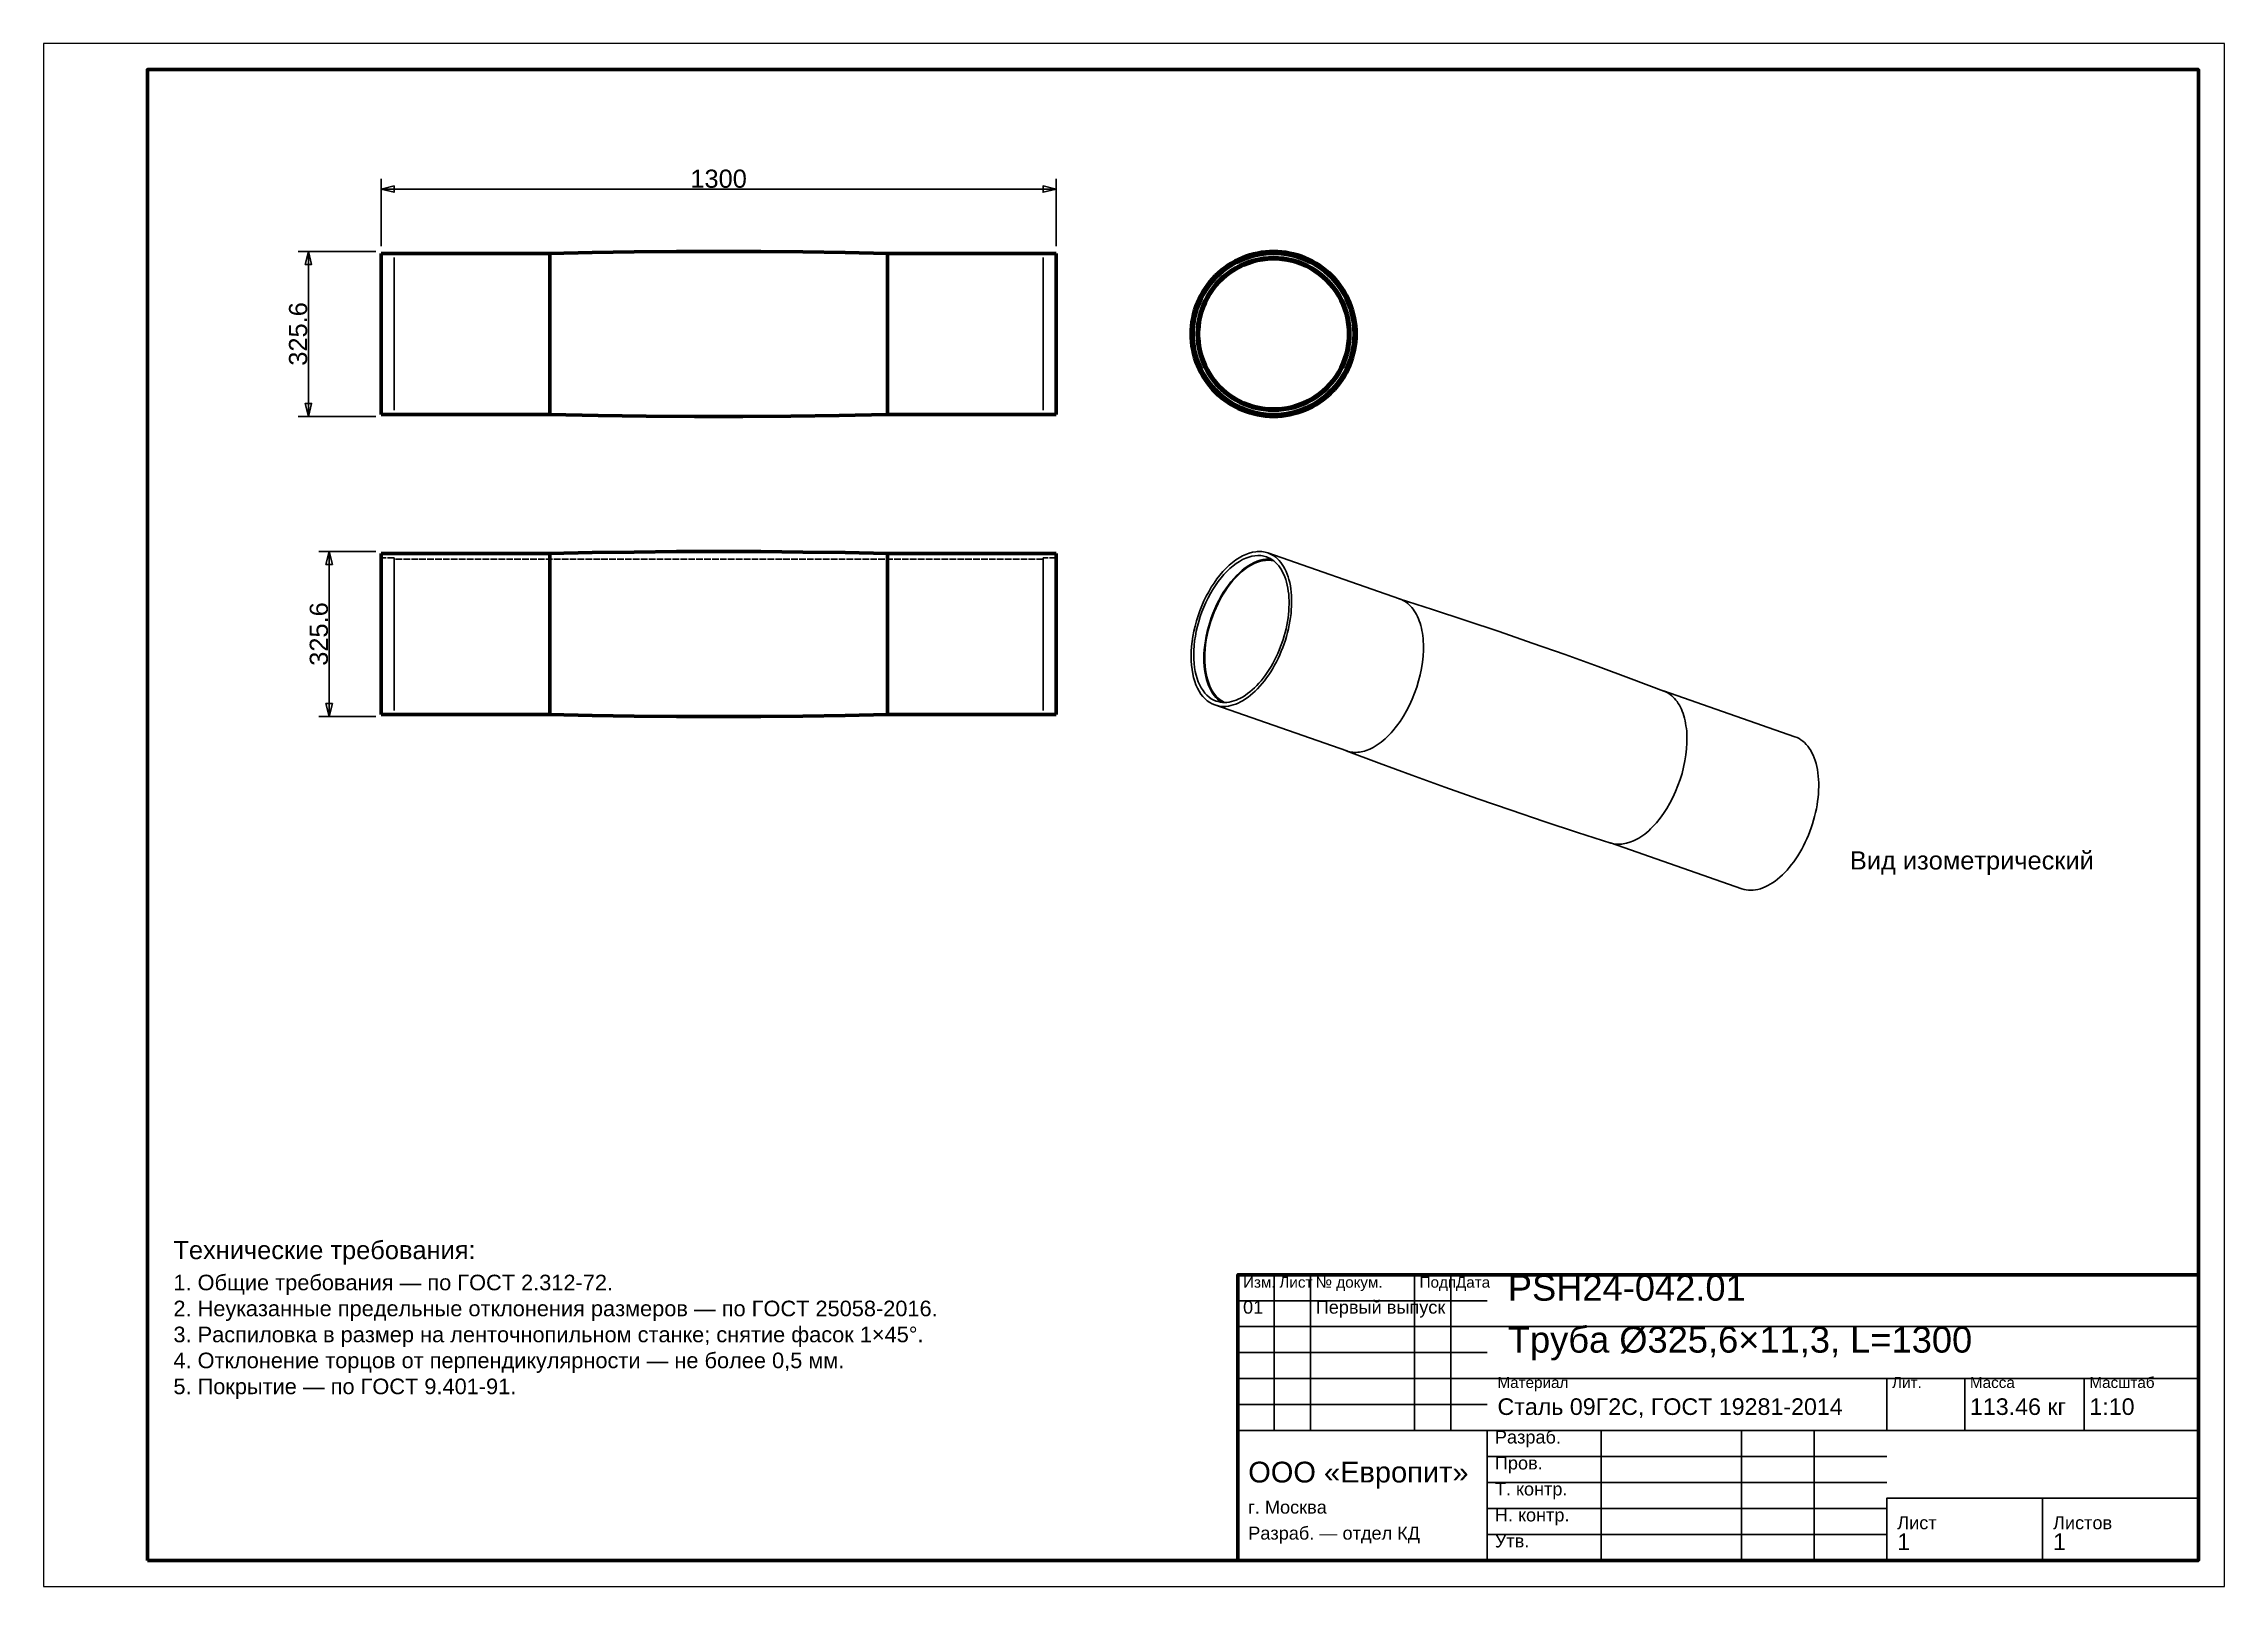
# Model space of a CAD drawing. Header units: millimetres. Extents: x 0 to 420, y 0 to 297.
import ezdxf
from ezdxf.enums import TextEntityAlignment as Align

# ---------------------------------------------------------------- set-up
doc = ezdxf.new("R2010")
doc.units = ezdxf.units.MM
doc.linetypes.add('DASHED', pattern=[1.524, 1.27, -0.254])
doc.styles.add('GOST', font='Arial')

msp = doc.modelspace()

# ---------------------------------------------------------------- texts
at = {"color": 7, "style": 'GOST'}
msp.add_text('1300', height=3.5, dxfattribs=at).set_placement((130, 271), align=Align.MIDDLE)
for p in [(49, 241.11), (53, 183.34)]:
    msp.add_text('325.6', height=3.5, rotation=90, dxfattribs=at).set_placement(p, align=Align.MIDDLE)
at = {"color": 3, "style": 'GOST'}
for s, height, p in [('Вид изометрический', 3.5, (347.88, 138.01)), ('Технические требования:', 3.5, (25, 63)), ('1. Общие требования — по ГОСТ 2.312-72.', 3, (25, 57)), ('Изм.', 2.1, (231, 57.5)), ('Лист', 2.1, (238, 57.5)), ('№ докум.', 2.1, (245, 57.5)), ('Подп.', 2.1, (265, 57.5)), ('Дата', 2.1, (272, 57.5)), ('PSH24-042.01', 5, (282, 55)), ('2. Неуказанные предельные отклонения размеров — по ГОСТ 25058-2016.', 3, (25, 52)), ('01', 2.5, (231, 52.5)), ('Первый выпуск', 2.5, (245, 52.5)), ('3. Распиловка в размер на ленточнопильном станке; снятие фасок 1×45°.', 3, (25, 47)), ('Труба Ø325,6×11,3, L=1300', 5, (282, 45)), ('4. Отклонение торцов от перпендикулярности — не более 0,5 мм.', 3, (25, 42)), ('5. Покрытие — по ГОСТ 9.401-91.', 3, (25, 37)), ('Материал', 2.1, (280, 38.2)), ('Лит.', 2.1, (356, 38.2)), ('Масса', 2.1, (371, 38.2)), ('Масштаб', 2.1, (394, 38.2)), ('Сталь 09Г2С, ГОСТ 19281-2014', 3.2, (280, 33)), ('113.46 кг', 3.2, (371, 33)), ('1:10', 3.2, (394, 33)), ('Разраб.', 2.5, (279.5, 27.5)), ('ООО «Европит»', 4, (232, 20)), ('Пров.', 2.5, (279.5, 22.5)), ('Т. контр.', 2.5, (279.5, 17.5)), ('г. Москва', 2.5, (232, 14)), ('Н. контр.', 2.5, (279.5, 12.5)), ('Лист', 2.5, (357, 11)), ('Листов', 2.5, (387, 11)), ('Разраб. — отдел КД', 2.5, (232, 9)), ('Утв.', 2.5, (279.5, 7.5)), ('1', 3.2, (357, 7)), ('1', 3.2, (387, 7))]:
    msp.add_text(s, height=height, dxfattribs=at).set_placement(p)

# ---------------------------------------------------------------- linework, layer by layer
at = {"color": 7, "lineweight": 35}
for p, q in [((65, 258), (65, 271)), ((65, 269), (195, 269)), ((195, 258), (195, 271)), ((64, 257), (49, 257)), ((51, 225.23), (51, 257)), ((64, 225.23), (49, 225.23)), ((64, 199.23), (53, 199.23)), ((55, 167.45), (55, 199.23)), ((64, 167.45), (53, 167.45)), ((237, 30), (237, 60)), ((244, 30), (244, 60)), ((264, 30), (264, 60)), ((271, 30), (271, 60)), ((230, 55), (278, 55)), ((230, 50), (278, 50)), ((278, 50), (415, 50)), ((230, 45), (278, 45)), ((230, 40), (278, 40)), ((278, 40), (415, 40)), ((355, 30), (355, 40)), ((370, 30), (370, 40)), ((393, 30), (393, 40)), ((230, 35), (278, 35)), ((230, 30), (278, 30)), ((278, 30), (415, 30)), ((300, 5), (300, 30)), ((327, 5), (327, 30)), ((341, 5), (341, 30)), ((278, 25), (355, 25)), ((278, 20), (355, 20)), ((355, 17), (415, 17)), ((278, 15), (355, 15)), ((278, 10), (355, 10))]:
    msp.add_line(p, q, dxfattribs=at)
at = {"color": 1, "lineweight": 70}
for p, q in [((65, 256.61), (65, 256.51)), ((97.5, 256.61), (65, 256.61)), ((65, 256.51), (65, 256.22)), ((65, 256.22), (65, 255.74)), ((105.62, 256.78), (97.5, 256.61)), ((97.5, 256.61), (97.5, 256.51)), ((97.5, 256.51), (97.5, 256.22)), ((97.5, 256.22), (97.5, 255.74)), ((113.75, 256.9), (105.62, 256.78)), ((121.87, 256.98), (113.75, 256.9)), ((130, 257), (121.87, 256.98)), ((138.13, 256.98), (130, 257)), ((146.25, 256.9), (138.13, 256.98)), ((154.38, 256.78), (146.25, 256.9)), ((162.5, 256.61), (154.38, 256.78)), ((162.5, 256.61), (162.5, 256.51)), ((195, 256.61), (162.5, 256.61)), ((162.5, 256.51), (162.5, 256.22)), ((162.5, 256.22), (162.5, 255.74)), ((195, 256.61), (195, 256.51)), ((195, 256.51), (195, 256.22)), ((195, 256.22), (195, 255.74)), ((232.28, 256.32), (231.54, 256.07)), ((233.03, 256.52), (232.28, 256.32)), ((232.48, 255.97), (233.44, 256.22)), ((233.79, 256.69), (233.03, 256.52)), ((233.44, 256.22), (234.42, 256.41)), ((234.56, 256.83), (233.79, 256.69)), ((234.42, 256.41), (235.4, 256.54)), ((235.33, 256.92), (234.56, 256.83)), ((236.11, 256.98), (235.33, 256.92)), ((235.4, 256.54), (236.39, 256.6)), ((236.89, 257), (236.11, 256.98)), ((236.39, 256.6), (237.39, 256.6)), ((237.67, 256.98), (236.89, 257)), ((237.39, 256.6), (238.38, 256.54)), ((238.45, 256.92), (237.67, 256.98)), ((238.38, 256.54), (239.36, 256.41)), ((239.22, 256.83), (238.45, 256.92)), ((239.99, 256.69), (239.22, 256.83)), ((239.36, 256.41), (240.34, 256.22)), ((240.75, 256.52), (239.99, 256.69)), ((240.34, 256.22), (241.3, 255.97)), ((241.5, 256.32), (240.75, 256.52)), ((242.24, 256.07), (241.5, 256.32)), ((65, 255.74), (65, 255.08)), ((65, 255.08), (65, 254.23)), ((65, 254.23), (65, 253.23)), ((65, 253.23), (65, 252.07)), ((65, 252.07), (65, 250.77)), ((97.5, 255.74), (97.5, 255.08)), ((97.5, 255.08), (97.5, 254.23)), ((97.5, 254.23), (97.5, 253.23)), ((97.5, 253.23), (97.5, 252.07)), ((97.5, 252.07), (97.5, 250.77)), ((162.5, 255.74), (162.5, 255.08)), ((162.5, 255.08), (162.5, 254.23)), ((162.5, 254.23), (162.5, 253.23)), ((162.5, 253.23), (162.5, 252.07)), ((162.5, 252.07), (162.5, 250.77)), ((195, 255.74), (195, 255.08)), ((195, 255.08), (195, 254.23)), ((195, 254.23), (195, 253.23)), ((195, 253.23), (195, 252.07)), ((195, 252.07), (195, 250.77)), ((225.65, 252.35), (225.12, 251.78)), ((226.22, 252.88), (225.65, 252.35)), ((225.76, 251.89), (226.47, 252.58)), ((226.81, 253.39), (226.22, 252.88)), ((226.47, 252.58), (227.23, 253.23)), ((226.5, 251.5), (227.2, 252.16)), ((227.42, 253.87), (226.81, 253.39)), ((227.11, 251.74), (227.83, 252.36)), ((227.2, 252.16), (227.94, 252.77)), ((227.23, 253.23), (228.02, 253.82)), ((228.06, 254.32), (227.42, 253.87)), ((227.83, 252.36), (228.59, 252.94)), ((227.94, 252.77), (228.72, 253.33)), ((228.02, 253.82), (228.85, 254.36)), ((228.72, 254.74), (228.06, 254.32)), ((228.59, 252.94), (229.39, 253.46)), ((229.4, 255.12), (228.72, 254.74)), ((228.72, 253.33), (229.54, 253.84)), ((228.85, 254.36), (229.72, 254.85)), ((229.39, 253.46), (230.23, 253.93)), ((230.1, 255.47), (229.4, 255.12)), ((229.54, 253.84), (230.39, 254.29)), ((229.72, 254.85), (230.62, 255.28)), ((230.81, 255.79), (230.1, 255.47)), ((230.23, 253.93), (231.09, 254.34)), ((230.39, 254.29), (231.26, 254.69)), ((230.62, 255.28), (231.54, 255.66)), ((231.54, 256.07), (230.81, 255.79)), ((231.09, 254.34), (231.97, 254.69)), ((231.26, 254.69), (232.16, 255.03)), ((231.54, 255.66), (232.48, 255.97)), ((231.97, 254.69), (232.88, 254.99)), ((232.16, 255.03), (233.09, 255.31)), ((232.88, 254.99), (233.81, 255.22)), ((233.09, 255.31), (234.02, 255.53)), ((233.81, 255.22), (234.75, 255.4)), ((234.02, 255.53), (234.97, 255.68)), ((234.75, 255.4), (235.7, 255.51)), ((234.97, 255.68), (235.93, 255.78)), ((235.7, 255.51), (236.65, 255.55)), ((235.93, 255.78), (236.89, 255.81)), ((236.65, 255.55), (237.61, 255.54)), ((236.89, 255.81), (237.85, 255.78)), ((237.61, 255.54), (238.56, 255.46)), ((237.85, 255.78), (238.81, 255.68)), ((238.56, 255.46), (239.5, 255.32)), ((238.81, 255.68), (239.76, 255.53)), ((239.5, 255.32), (240.44, 255.11)), ((239.76, 255.53), (240.69, 255.31)), ((240.44, 255.11), (241.35, 254.85)), ((240.69, 255.31), (241.62, 255.03)), ((241.3, 255.97), (242.24, 255.66)), ((241.35, 254.85), (242.25, 254.52)), ((241.62, 255.03), (242.52, 254.69)), ((242.97, 255.79), (242.24, 256.07)), ((242.24, 255.66), (243.16, 255.28)), ((242.25, 254.52), (243.13, 254.14)), ((242.52, 254.69), (243.39, 254.29)), ((243.68, 255.47), (242.97, 255.79)), ((243.13, 254.14), (243.97, 253.7)), ((243.16, 255.28), (244.06, 254.85)), ((243.39, 254.29), (244.24, 253.84)), ((244.38, 255.12), (243.68, 255.47)), ((243.97, 253.7), (244.79, 253.2)), ((244.06, 254.85), (244.93, 254.36)), ((244.24, 253.84), (245.06, 253.33)), ((245.06, 254.74), (244.38, 255.12)), ((244.79, 253.2), (245.57, 252.65)), ((244.93, 254.36), (245.76, 253.82)), ((245.72, 254.32), (245.06, 254.74)), ((245.06, 253.33), (245.84, 252.77)), ((245.57, 252.65), (246.32, 252.06)), ((246.36, 253.87), (245.72, 254.32)), ((245.76, 253.82), (246.55, 253.23)), ((245.84, 252.77), (246.58, 252.16)), ((246.32, 252.06), (247.02, 251.41)), ((246.97, 253.39), (246.36, 253.87)), ((246.55, 253.23), (247.31, 252.58)), ((246.58, 252.16), (247.28, 251.5)), ((247.56, 252.88), (246.97, 253.39)), ((247.31, 252.58), (248.02, 251.89)), ((248.13, 252.35), (247.56, 252.88)), ((248.66, 251.78), (248.13, 252.35)), ((65, 250.77), (65, 249.36)), ((65, 249.36), (65, 247.84)), ((65, 247.84), (65, 246.23)), ((97.5, 250.77), (97.5, 249.36)), ((97.5, 249.36), (97.5, 247.84)), ((97.5, 247.84), (97.5, 246.23)), ((162.5, 250.77), (162.5, 249.36)), ((162.5, 249.36), (162.5, 247.84)), ((162.5, 247.84), (162.5, 246.23)), ((195, 250.77), (195, 249.36)), ((195, 249.36), (195, 247.84)), ((195, 247.84), (195, 246.23)), ((222.53, 247.9), (222.21, 247.19)), ((222.52, 246.93), (222.92, 247.84)), ((222.88, 248.6), (222.53, 247.9)), ((223.26, 249.28), (222.88, 248.6)), ((222.92, 247.84), (223.38, 248.72)), ((223.68, 249.94), (223.26, 249.28)), ((223.38, 248.72), (223.9, 249.57)), ((224.13, 250.58), (223.68, 249.94)), ((223.71, 247.61), (224.16, 248.46)), ((223.76, 247.13), (224.19, 247.99)), ((223.9, 249.57), (224.47, 250.38)), ((224.61, 251.19), (224.13, 250.58)), ((224.16, 248.46), (224.67, 249.28)), ((224.19, 247.99), (224.67, 248.81)), ((224.47, 250.38), (225.09, 251.16)), ((225.12, 251.78), (224.61, 251.19)), ((224.67, 249.28), (225.23, 250.06)), ((224.67, 248.81), (225.2, 249.6)), ((225.09, 251.16), (225.76, 251.89)), ((225.2, 249.6), (225.79, 250.35)), ((225.23, 250.06), (225.84, 250.8)), ((225.79, 250.35), (226.43, 251.07)), ((225.84, 250.8), (226.5, 251.5)), ((226.43, 251.07), (227.11, 251.74)), ((247.02, 251.41), (247.68, 250.72)), ((247.28, 251.5), (247.94, 250.8)), ((247.68, 250.72), (248.29, 249.98)), ((247.94, 250.8), (248.55, 250.06)), ((248.02, 251.89), (248.69, 251.16)), ((248.29, 249.98), (248.85, 249.21)), ((248.55, 250.06), (249.11, 249.28)), ((249.17, 251.19), (248.66, 251.78)), ((248.69, 251.16), (249.31, 250.38)), ((248.85, 249.21), (249.36, 248.4)), ((249.11, 249.28), (249.62, 248.46)), ((249.65, 250.58), (249.17, 251.19)), ((249.31, 250.38), (249.88, 249.57)), ((249.36, 248.4), (249.81, 247.56)), ((249.62, 248.46), (250.07, 247.61)), ((250.1, 249.94), (249.65, 250.58)), ((249.88, 249.57), (250.4, 248.72)), ((250.52, 249.28), (250.1, 249.94)), ((250.4, 248.72), (250.86, 247.84)), ((250.9, 248.6), (250.52, 249.28)), ((250.86, 247.84), (251.26, 246.93)), ((251.25, 247.9), (250.9, 248.6)), ((251.57, 247.19), (251.25, 247.9)), ((65, 246.23), (65, 244.56)), ((65, 244.56), (65, 242.85)), ((97.5, 246.23), (97.5, 244.56)), ((97.5, 244.56), (97.5, 242.85)), ((162.5, 246.23), (162.5, 244.56)), ((162.5, 244.56), (162.5, 242.85)), ((195, 246.23), (195, 244.56)), ((195, 244.56), (195, 242.85)), ((221.31, 244.21), (221.17, 243.44)), ((221.48, 244.97), (221.31, 244.21)), ((221.68, 245.72), (221.48, 244.97)), ((221.52, 243.09), (221.68, 244.07)), ((221.93, 246.46), (221.68, 245.72)), ((221.68, 244.07), (221.9, 245.04)), ((221.9, 245.04), (222.18, 245.99)), ((222.21, 247.19), (221.93, 246.46)), ((222.18, 245.99), (222.52, 246.93)), ((222.32, 243.03), (222.47, 243.98)), ((222.47, 243.98), (222.69, 244.91)), ((222.64, 243.49), (222.83, 244.42)), ((222.69, 244.91), (222.97, 245.84)), ((222.83, 244.42), (223.08, 245.35)), ((222.97, 245.84), (223.31, 246.74)), ((223.08, 245.35), (223.39, 246.25)), ((223.31, 246.74), (223.71, 247.61)), ((223.39, 246.25), (223.76, 247.13)), ((249.81, 247.56), (250.21, 246.69)), ((250.07, 247.61), (250.47, 246.74)), ((250.21, 246.69), (250.55, 245.8)), ((250.47, 246.74), (250.81, 245.84)), ((250.55, 245.8), (250.83, 244.89)), ((250.81, 245.84), (251.09, 244.91)), ((250.83, 244.89), (251.05, 243.96)), ((251.05, 243.96), (251.21, 243.02)), ((251.09, 244.91), (251.31, 243.98)), ((251.26, 246.93), (251.6, 245.99)), ((251.31, 243.98), (251.46, 243.03)), ((251.85, 246.46), (251.57, 247.19)), ((251.6, 245.99), (251.88, 245.04)), ((252.1, 245.72), (251.85, 246.46)), ((251.88, 245.04), (252.1, 244.07)), ((252.3, 244.97), (252.1, 245.72)), ((252.1, 244.07), (252.26, 243.09)), ((252.47, 244.21), (252.3, 244.97)), ((252.61, 243.44), (252.47, 244.21)), ((65, 242.85), (65, 241.11)), ((65, 241.11), (65, 239.37)), ((97.5, 242.85), (97.5, 241.11)), ((97.5, 241.11), (97.5, 239.37)), ((162.5, 242.85), (162.5, 241.11)), ((162.5, 241.11), (162.5, 239.37)), ((195, 242.85), (195, 241.11)), ((195, 241.11), (195, 239.37)), ((221.02, 241.89), (221, 241.11)), ((221, 241.11), (221.02, 240.33)), ((221.08, 242.67), (221.02, 241.89)), ((221.02, 240.33), (221.07, 239.56)), ((221.07, 239.56), (221.17, 238.78)), ((221.17, 243.44), (221.08, 242.67)), ((221.39, 241.11), (221.42, 242.1)), ((221.42, 240.12), (221.39, 241.11)), ((221.42, 242.1), (221.52, 243.09)), ((221.52, 239.13), (221.42, 240.12)), ((222.19, 241.11), (222.22, 242.07)), ((222.22, 240.15), (222.19, 241.11)), ((222.22, 242.07), (222.32, 243.03)), ((222.32, 239.19), (222.22, 240.15)), ((222.45, 241.59), (222.52, 242.54)), ((222.45, 240.63), (222.45, 241.59)), ((222.52, 239.68), (222.45, 240.63)), ((222.52, 242.54), (222.64, 243.49)), ((222.64, 238.73), (222.52, 239.68)), ((251.21, 243.02), (251.3, 242.06)), ((251.3, 240.16), (251.21, 239.2)), ((251.3, 242.06), (251.33, 241.11)), ((251.33, 241.11), (251.3, 240.16)), ((251.46, 243.03), (251.56, 242.07)), ((251.56, 240.15), (251.46, 239.19)), ((251.56, 242.07), (251.59, 241.11)), ((251.59, 241.11), (251.56, 240.15)), ((252.26, 243.09), (252.36, 242.1)), ((252.36, 240.12), (252.26, 239.13)), ((252.36, 242.1), (252.39, 241.11)), ((252.39, 241.11), (252.36, 240.12)), ((252.7, 242.67), (252.61, 243.44)), ((252.61, 238.78), (252.7, 239.55)), ((252.76, 241.89), (252.7, 242.67)), ((252.7, 239.55), (252.76, 240.33)), ((252.78, 241.11), (252.76, 241.89)), ((252.76, 240.33), (252.78, 241.11)), ((65, 239.37), (65, 237.66)), ((65, 237.66), (65, 235.99)), ((65, 235.99), (65, 234.38)), ((97.5, 239.37), (97.5, 237.66)), ((97.5, 237.66), (97.5, 235.99)), ((97.5, 235.99), (97.5, 234.38)), ((162.5, 239.37), (162.5, 237.66)), ((162.5, 237.66), (162.5, 235.99)), ((162.5, 235.99), (162.5, 234.38)), ((195, 239.37), (195, 237.66)), ((195, 237.66), (195, 235.99)), ((195, 235.99), (195, 234.38)), ((221.17, 238.78), (221.3, 238.01)), ((221.3, 238.01), (221.48, 237.25)), ((221.48, 237.25), (221.68, 236.5)), ((221.68, 238.15), (221.52, 239.13)), ((221.9, 237.18), (221.68, 238.15)), ((221.68, 236.5), (221.93, 235.76)), ((222.18, 236.23), (221.9, 237.18)), ((221.93, 235.76), (222.21, 235.03)), ((222.52, 235.29), (222.18, 236.23)), ((222.47, 238.24), (222.32, 239.19)), ((222.69, 237.31), (222.47, 238.24)), ((222.92, 234.38), (222.52, 235.29)), ((222.83, 237.8), (222.64, 238.73)), ((222.97, 236.38), (222.69, 237.31)), ((223.08, 236.87), (222.83, 237.8)), ((223.31, 235.48), (222.97, 236.38)), ((223.39, 235.97), (223.08, 236.87)), ((223.71, 234.61), (223.31, 235.48)), ((223.76, 235.09), (223.39, 235.97)), ((250.21, 235.53), (249.81, 234.66)), ((250.47, 235.48), (250.07, 234.61)), ((250.55, 236.42), (250.21, 235.53)), ((250.81, 236.38), (250.47, 235.48)), ((250.83, 237.33), (250.55, 236.42)), ((251.09, 237.31), (250.81, 236.38)), ((251.05, 238.26), (250.83, 237.33)), ((251.26, 235.29), (250.86, 234.38)), ((251.21, 239.2), (251.05, 238.26)), ((251.31, 238.24), (251.09, 237.31)), ((251.6, 236.23), (251.26, 235.29)), ((251.46, 239.19), (251.31, 238.24)), ((251.57, 235.03), (251.85, 235.76)), ((251.88, 237.18), (251.6, 236.23)), ((251.85, 235.76), (252.1, 236.5)), ((252.1, 238.15), (251.88, 237.18)), ((252.26, 239.13), (252.1, 238.15)), ((252.1, 236.5), (252.3, 237.25)), ((252.3, 237.25), (252.47, 238.01)), ((252.47, 238.01), (252.61, 238.78)), ((65, 234.38), (65, 232.86)), ((65, 232.86), (65, 231.45)), ((65, 231.45), (65, 230.15)), ((97.5, 234.38), (97.5, 232.86)), ((97.5, 232.86), (97.5, 231.45)), ((97.5, 231.45), (97.5, 230.15)), ((162.5, 234.38), (162.5, 232.86)), ((162.5, 232.86), (162.5, 231.45)), ((162.5, 231.45), (162.5, 230.15)), ((195, 234.38), (195, 232.86)), ((195, 232.86), (195, 231.45)), ((195, 231.45), (195, 230.15)), ((222.21, 235.03), (222.53, 234.31)), ((222.53, 234.31), (222.88, 233.62)), ((222.88, 233.62), (223.26, 232.94)), ((223.38, 233.5), (222.92, 234.38)), ((223.26, 232.94), (223.68, 232.28)), ((223.9, 232.65), (223.38, 233.5)), ((223.68, 232.28), (224.13, 231.64)), ((224.16, 233.76), (223.71, 234.61)), ((224.19, 234.23), (223.76, 235.09)), ((224.47, 231.84), (223.9, 232.65)), ((224.13, 231.64), (224.61, 231.03)), ((224.67, 232.94), (224.16, 233.76)), ((224.67, 233.41), (224.19, 234.23)), ((225.09, 231.06), (224.47, 231.84)), ((224.61, 231.03), (225.12, 230.44)), ((225.2, 232.62), (224.67, 233.41)), ((225.23, 232.16), (224.67, 232.94)), ((225.76, 230.33), (225.09, 231.06)), ((225.79, 231.87), (225.2, 232.62)), ((225.84, 231.42), (225.23, 232.16)), ((226.43, 231.15), (225.79, 231.87)), ((226.5, 230.72), (225.84, 231.42)), ((227.11, 230.48), (226.43, 231.15)), ((247.68, 231.5), (247.02, 230.81)), ((247.94, 231.42), (247.28, 230.72)), ((248.29, 232.24), (247.68, 231.5)), ((248.55, 232.16), (247.94, 231.42)), ((248.69, 231.06), (248.02, 230.33)), ((248.85, 233.01), (248.29, 232.24)), ((249.11, 232.94), (248.55, 232.16)), ((248.66, 230.44), (249.17, 231.03)), ((249.31, 231.84), (248.69, 231.06)), ((249.36, 233.82), (248.85, 233.01)), ((249.62, 233.76), (249.11, 232.94)), ((249.17, 231.03), (249.65, 231.64)), ((249.88, 232.65), (249.31, 231.84)), ((249.81, 234.66), (249.36, 233.82)), ((250.07, 234.61), (249.62, 233.76)), ((249.65, 231.64), (250.1, 232.28)), ((250.4, 233.5), (249.88, 232.65)), ((250.1, 232.28), (250.52, 232.94)), ((250.86, 234.38), (250.4, 233.5)), ((250.52, 232.94), (250.9, 233.62)), ((250.9, 233.62), (251.25, 234.32)), ((251.25, 234.32), (251.57, 235.03)), ((65, 230.15), (65, 228.99)), ((65, 228.99), (65, 227.99)), ((65, 227.99), (65, 227.14)), ((65, 227.14), (65, 226.48)), ((97.5, 230.15), (97.5, 228.99)), ((97.5, 228.99), (97.5, 227.99)), ((97.5, 227.99), (97.5, 227.14)), ((97.5, 227.14), (97.5, 226.48)), ((162.5, 230.15), (162.5, 228.99)), ((162.5, 228.99), (162.5, 227.99)), ((162.5, 227.99), (162.5, 227.14)), ((162.5, 227.14), (162.5, 226.48)), ((195, 230.15), (195, 228.99)), ((195, 228.99), (195, 227.99)), ((195, 227.99), (195, 227.14)), ((195, 227.14), (195, 226.48)), ((225.12, 230.44), (225.65, 229.87)), ((225.65, 229.87), (226.22, 229.34)), ((226.47, 229.64), (225.76, 230.33)), ((226.22, 229.34), (226.81, 228.83)), ((227.23, 228.99), (226.47, 229.64)), ((227.2, 230.06), (226.5, 230.72)), ((226.81, 228.83), (227.42, 228.35)), ((227.83, 229.86), (227.11, 230.48)), ((227.94, 229.45), (227.2, 230.06)), ((228.02, 228.4), (227.23, 228.99)), ((227.42, 228.35), (228.06, 227.9)), ((228.59, 229.28), (227.83, 229.86)), ((228.72, 228.89), (227.94, 229.45)), ((228.85, 227.86), (228.02, 228.4)), ((228.06, 227.9), (228.72, 227.48)), ((229.39, 228.76), (228.59, 229.28)), ((229.54, 228.38), (228.72, 228.89)), ((228.72, 227.48), (229.4, 227.1)), ((229.72, 227.37), (228.85, 227.86)), ((230.23, 228.29), (229.39, 228.76)), ((229.4, 227.1), (230.09, 226.75)), ((230.39, 227.93), (229.54, 228.38)), ((230.62, 226.94), (229.72, 227.37)), ((231.09, 227.88), (230.23, 228.29)), ((231.26, 227.53), (230.39, 227.93)), ((231.54, 226.56), (230.62, 226.94)), ((231.97, 227.53), (231.09, 227.88)), ((232.16, 227.19), (231.26, 227.53)), ((232.88, 227.23), (231.97, 227.53)), ((233.09, 226.91), (232.16, 227.19)), ((233.81, 227), (232.88, 227.23)), ((234.02, 226.69), (233.09, 226.91)), ((234.75, 226.82), (233.81, 227)), ((235.7, 226.71), (234.75, 226.82)), ((239.5, 226.9), (238.56, 226.76)), ((240.44, 227.11), (239.5, 226.9)), ((240.69, 226.91), (239.76, 226.69)), ((241.35, 227.37), (240.44, 227.11)), ((241.62, 227.19), (240.69, 226.91)), ((242.25, 227.7), (241.35, 227.37)), ((242.52, 227.53), (241.62, 227.19)), ((243.16, 226.94), (242.24, 226.56)), ((243.13, 228.08), (242.25, 227.7)), ((243.39, 227.93), (242.52, 227.53)), ((243.97, 228.52), (243.13, 228.08)), ((244.06, 227.37), (243.16, 226.94)), ((244.24, 228.38), (243.39, 227.93)), ((243.68, 226.75), (244.38, 227.1)), ((244.79, 229.02), (243.97, 228.52)), ((244.93, 227.86), (244.06, 227.37)), ((245.06, 228.89), (244.24, 228.38)), ((244.38, 227.1), (245.06, 227.48)), ((245.57, 229.57), (244.79, 229.02)), ((245.76, 228.4), (244.93, 227.86)), ((245.84, 229.45), (245.06, 228.89)), ((245.06, 227.48), (245.72, 227.9)), ((246.32, 230.16), (245.57, 229.57)), ((245.72, 227.9), (246.36, 228.35)), ((246.55, 228.99), (245.76, 228.4)), ((246.58, 230.06), (245.84, 229.45)), ((247.02, 230.81), (246.32, 230.16)), ((246.36, 228.35), (246.97, 228.83)), ((247.31, 229.64), (246.55, 228.99)), ((247.28, 230.72), (246.58, 230.06)), ((246.97, 228.83), (247.56, 229.34)), ((248.02, 230.33), (247.31, 229.64)), ((247.56, 229.34), (248.13, 229.87)), ((248.13, 229.87), (248.66, 230.44)), ((65, 226.48), (65, 226)), ((65, 226), (65, 225.71)), ((65, 225.71), (65, 225.61)), ((97.5, 225.61), (65, 225.61)), ((97.5, 226.48), (97.5, 226)), ((97.5, 226), (97.5, 225.71)), ((97.5, 225.71), (97.5, 225.61)), ((97.5, 225.61), (106.78, 225.42)), ((106.78, 225.42), (116.07, 225.29)), ((116.07, 225.29), (125.36, 225.23)), ((125.36, 225.23), (134.64, 225.23)), ((134.64, 225.23), (143.93, 225.29)), ((143.93, 225.29), (153.22, 225.42)), ((153.22, 225.42), (162.5, 225.61)), ((162.5, 226.48), (162.5, 226)), ((162.5, 226), (162.5, 225.71)), ((162.5, 225.71), (162.5, 225.61)), ((195, 225.61), (162.5, 225.61)), ((195, 226.48), (195, 226)), ((195, 226), (195, 225.71)), ((195, 225.71), (195, 225.61)), ((230.09, 226.75), (230.81, 226.43)), ((230.81, 226.43), (231.54, 226.15)), ((232.48, 226.25), (231.54, 226.56)), ((231.54, 226.15), (232.28, 225.9)), ((232.28, 225.9), (233.03, 225.7)), ((233.44, 226), (232.48, 226.25)), ((233.03, 225.7), (233.79, 225.52)), ((234.42, 225.81), (233.44, 226)), ((233.79, 225.52), (234.56, 225.39)), ((234.97, 226.54), (234.02, 226.69)), ((235.4, 225.68), (234.42, 225.81)), ((234.56, 225.39), (235.34, 225.29)), ((235.93, 226.44), (234.97, 226.54)), ((235.34, 225.29), (236.11, 225.24)), ((236.39, 225.62), (235.4, 225.68)), ((236.65, 226.67), (235.7, 226.71)), ((236.89, 226.41), (235.93, 226.44)), ((236.11, 225.24), (236.89, 225.22)), ((237.39, 225.62), (236.39, 225.62)), ((237.61, 226.68), (236.65, 226.67)), ((237.85, 226.44), (236.89, 226.41)), ((236.89, 225.22), (237.67, 225.24)), ((238.38, 225.68), (237.39, 225.62)), ((238.56, 226.76), (237.61, 226.68)), ((237.67, 225.24), (238.45, 225.3)), ((238.81, 226.54), (237.85, 226.44)), ((239.36, 225.81), (238.38, 225.68)), ((238.45, 225.3), (239.22, 225.39)), ((239.76, 226.69), (238.81, 226.54)), ((239.22, 225.39), (239.99, 225.53)), ((240.34, 226), (239.36, 225.81)), ((239.99, 225.53), (240.75, 225.7)), ((241.3, 226.25), (240.34, 226)), ((240.75, 225.7), (241.5, 225.9)), ((242.24, 226.56), (241.3, 226.25)), ((241.5, 225.9), (242.24, 226.15)), ((242.24, 226.15), (242.97, 226.43)), ((242.97, 226.43), (243.68, 226.75)), ((65, 198.45), (65, 198.84)), ((97.5, 198.84), (65, 198.84)), ((65, 197.3), (65, 198.45)), ((105.62, 199.01), (97.5, 198.84)), ((97.5, 198.45), (97.5, 198.84)), ((97.5, 197.3), (97.5, 198.45)), ((113.75, 199.13), (105.62, 199.01)), ((121.87, 199.2), (113.75, 199.13)), ((130, 199.23), (121.87, 199.2)), ((138.13, 199.2), (130, 199.23)), ((146.25, 199.13), (138.13, 199.2)), ((154.38, 199.01), (146.25, 199.13)), ((162.5, 198.84), (154.38, 199.01)), ((195, 198.84), (162.5, 198.84)), ((162.5, 198.45), (162.5, 198.84)), ((162.5, 197.3), (162.5, 198.45)), ((195, 198.45), (195, 198.84)), ((195, 197.3), (195, 198.45)), ((65, 195.46), (65, 197.3)), ((65, 193), (65, 195.46)), ((97.5, 195.46), (97.5, 197.3)), ((97.5, 193), (97.5, 195.46)), ((162.5, 195.46), (162.5, 197.3)), ((162.5, 193), (162.5, 195.46)), ((195, 195.46), (195, 197.3)), ((195, 193), (195, 195.46)), ((65, 190.06), (65, 193)), ((65, 186.79), (65, 190.06)), ((97.5, 190.06), (97.5, 193)), ((97.5, 186.79), (97.5, 190.06)), ((162.5, 190.06), (162.5, 193)), ((162.5, 186.79), (162.5, 190.06)), ((195, 190.06), (195, 193)), ((195, 186.79), (195, 190.06)), ((65, 183.34), (65, 186.79)), ((97.5, 183.34), (97.5, 186.79)), ((162.5, 183.34), (162.5, 186.79)), ((195, 183.34), (195, 186.79)), ((65, 179.89), (65, 183.34)), ((97.5, 179.89), (97.5, 183.34)), ((162.5, 179.89), (162.5, 183.34)), ((195, 179.89), (195, 183.34)), ((65, 176.61), (65, 179.89)), ((65, 173.67), (65, 176.61)), ((97.5, 176.61), (97.5, 179.89)), ((97.5, 173.67), (97.5, 176.61)), ((162.5, 176.61), (162.5, 179.89)), ((162.5, 173.67), (162.5, 176.61)), ((195, 176.61), (195, 179.89)), ((195, 173.67), (195, 176.61)), ((65, 171.22), (65, 173.67)), ((97.5, 171.22), (97.5, 173.67)), ((162.5, 171.22), (162.5, 173.67)), ((195, 171.22), (195, 173.67)), ((65, 169.37), (65, 171.22)), ((65, 168.23), (65, 169.37)), ((65, 167.84), (65, 168.23)), ((97.5, 169.37), (97.5, 171.22)), ((97.5, 168.23), (97.5, 169.37)), ((97.5, 167.84), (97.5, 168.23)), ((162.5, 169.37), (162.5, 171.22)), ((162.5, 168.23), (162.5, 169.37)), ((162.5, 167.84), (162.5, 168.23)), ((195, 169.37), (195, 171.22)), ((195, 168.23), (195, 169.37)), ((195, 167.84), (195, 168.23)), ((65, 167.84), (97.5, 167.84)), ((97.5, 167.84), (105.62, 167.67)), ((105.62, 167.67), (113.75, 167.55)), ((113.75, 167.55), (121.87, 167.47)), ((121.87, 167.47), (130, 167.45)), ((130, 167.45), (138.13, 167.47)), ((138.13, 167.47), (146.25, 167.55)), ((146.25, 167.55), (154.38, 167.67)), ((154.38, 167.67), (162.5, 167.84)), ((162.5, 167.84), (195, 167.84))]:
    msp.add_line(p, q, dxfattribs=at)
at = {"color": 5, "linetype": 'DASHED', "lineweight": 35}
for p, q in [((65, 256.22), (65, 256.61)), ((65, 255.08), (65, 256.22)), ((97.5, 256.22), (97.5, 256.61)), ((97.5, 255.08), (97.5, 256.22)), ((162.5, 256.22), (162.5, 256.61)), ((162.5, 255.08), (162.5, 256.22)), ((195, 256.22), (195, 256.61)), ((195, 255.08), (195, 256.22)), ((232.48, 255.97), (233.44, 256.22)), ((232.67, 256.02), (233.62, 256.26)), ((232.67, 256.02), (233.62, 256.26)), ((233.44, 256.22), (234.42, 256.41)), ((233.62, 256.26), (234.6, 256.44)), ((233.62, 256.26), (234.6, 256.44)), ((234.42, 256.41), (235.4, 256.54)), ((234.6, 256.44), (235.58, 256.55)), ((234.6, 256.44), (235.58, 256.55)), ((235.4, 256.54), (236.39, 256.6)), ((235.58, 256.55), (236.56, 256.61)), ((235.58, 256.55), (236.56, 256.61)), ((236.39, 256.6), (237.39, 256.6)), ((236.56, 256.61), (237.55, 256.6)), ((236.56, 256.61), (237.55, 256.6)), ((237.39, 256.6), (238.38, 256.54)), ((237.55, 256.6), (238.53, 256.52)), ((237.55, 256.6), (238.53, 256.52)), ((238.38, 256.54), (239.36, 256.41)), ((238.53, 256.52), (239.51, 256.39)), ((238.53, 256.52), (239.51, 256.39)), ((239.36, 256.41), (240.34, 256.22)), ((239.51, 256.39), (240.48, 256.19)), ((239.51, 256.39), (240.48, 256.19)), ((240.34, 256.22), (241.3, 255.97)), ((65, 255.44), (65, 255.81)), ((65, 255.81), (65, 255.72)), ((65, 255.72), (65, 255.44)), ((65, 254.35), (65, 255.44)), ((65, 255.44), (65, 254.99)), ((65, 253.23), (65, 255.08)), ((65, 254.99), (65, 254.35)), ((65, 252.6), (65, 254.35)), ((65, 254.35), (65, 253.56)), ((65, 253.56), (65, 252.6)), ((65, 250.77), (65, 253.23)), ((65, 250.28), (65, 252.6)), ((65, 252.6), (65, 251.5)), ((67.5, 255.44), (67.5, 255.81)), ((67.5, 255.81), (67.5, 255.72)), ((67.5, 255.72), (67.5, 255.44)), ((67.5, 255.19), (67.5, 255.56)), ((67.5, 255.56), (67.5, 255.46)), ((67.5, 255.46), (67.5, 255.19)), ((67.5, 254.35), (67.5, 255.44)), ((67.5, 255.44), (67.5, 254.99)), ((67.5, 254.12), (67.5, 255.19)), ((67.5, 255.19), (67.5, 254.74)), ((67.5, 254.99), (67.5, 254.35)), ((67.5, 254.74), (67.5, 254.12)), ((67.5, 252.6), (67.5, 254.35)), ((67.5, 254.35), (67.5, 253.56)), ((67.5, 252.4), (67.5, 254.12)), ((67.5, 254.12), (67.5, 253.34)), ((67.5, 253.56), (67.5, 252.6)), ((67.5, 253.34), (67.5, 252.4)), ((67.5, 250.28), (67.5, 252.6)), ((67.5, 252.6), (67.5, 251.5)), ((67.5, 250.12), (67.5, 252.4)), ((67.5, 252.4), (67.5, 251.32)), ((97.5, 253.23), (97.5, 255.08)), ((97.5, 250.77), (97.5, 253.23)), ((162.5, 253.23), (162.5, 255.08)), ((162.5, 250.77), (162.5, 253.23)), ((192.5, 255.44), (192.5, 255.81)), ((192.5, 255.81), (192.5, 255.72)), ((192.5, 255.72), (192.5, 255.44)), ((192.5, 255.19), (192.5, 255.56)), ((192.5, 255.56), (192.5, 255.46)), ((192.5, 255.46), (192.5, 255.19)), ((192.5, 254.35), (192.5, 255.44)), ((192.5, 255.44), (192.5, 254.99)), ((192.5, 254.12), (192.5, 255.19)), ((192.5, 255.19), (192.5, 254.74)), ((192.5, 254.99), (192.5, 254.35)), ((192.5, 254.74), (192.5, 254.12)), ((192.5, 252.6), (192.5, 254.35)), ((192.5, 254.35), (192.5, 253.56)), ((192.5, 252.4), (192.5, 254.12)), ((192.5, 254.12), (192.5, 253.34)), ((192.5, 253.56), (192.5, 252.6)), ((192.5, 253.34), (192.5, 252.4)), ((192.5, 250.28), (192.5, 252.6)), ((192.5, 252.6), (192.5, 251.5)), ((192.5, 250.12), (192.5, 252.4)), ((192.5, 252.4), (192.5, 251.32)), ((195, 255.44), (195, 255.81)), ((195, 255.81), (195, 255.72)), ((195, 255.72), (195, 255.44)), ((195, 254.35), (195, 255.44)), ((195, 255.44), (195, 254.99)), ((195, 253.23), (195, 255.08)), ((195, 254.99), (195, 254.35)), ((195, 252.6), (195, 254.35)), ((195, 254.35), (195, 253.56)), ((195, 253.56), (195, 252.6)), ((195, 250.77), (195, 253.23)), ((195, 250.28), (195, 252.6)), ((195, 252.6), (195, 251.5)), ((225.25, 251.35), (225.93, 252.07)), ((225.25, 251.35), (225.93, 252.07)), ((225.76, 251.89), (226.47, 252.58)), ((225.93, 252.07), (226.65, 252.75)), ((225.93, 252.07), (226.65, 252.75)), ((226.47, 252.58), (227.23, 253.23)), ((226.5, 251.5), (227.2, 252.16)), ((226.5, 251.5), (227.2, 252.16)), ((226.5, 251.5), (227.2, 252.16)), ((226.65, 252.75), (227.41, 253.37)), ((226.65, 252.75), (227.41, 253.37)), ((227.11, 251.74), (227.83, 252.36)), ((227.2, 252.16), (227.94, 252.77)), ((227.2, 252.16), (227.94, 252.77)), ((227.2, 252.16), (227.94, 252.77)), ((227.23, 253.23), (228.02, 253.82)), ((227.41, 253.37), (228.21, 253.95)), ((227.41, 253.37), (228.21, 253.95)), ((227.83, 252.36), (228.59, 252.94)), ((227.94, 252.77), (228.72, 253.33)), ((227.94, 252.77), (228.72, 253.33)), ((227.94, 252.77), (228.72, 253.33)), ((228.02, 253.82), (228.85, 254.36)), ((228.21, 253.95), (229.05, 254.48)), ((228.21, 253.95), (229.05, 254.48)), ((228.59, 252.94), (229.39, 253.46)), ((228.72, 253.33), (229.54, 253.84)), ((228.72, 253.33), (229.54, 253.84)), ((228.72, 253.33), (229.54, 253.84)), ((228.85, 254.36), (229.72, 254.85)), ((229.05, 254.48), (229.91, 254.95)), ((229.05, 254.48), (229.91, 254.95)), ((229.39, 253.46), (230.23, 253.93)), ((229.54, 253.84), (230.39, 254.29)), ((229.54, 253.84), (230.39, 254.29)), ((229.54, 253.84), (230.39, 254.29)), ((229.72, 254.85), (230.62, 255.28)), ((229.91, 254.95), (230.81, 255.37)), ((229.91, 254.95), (230.81, 255.37)), ((230.23, 253.93), (231.09, 254.34)), ((230.39, 254.29), (231.26, 254.69)), ((230.39, 254.29), (231.26, 254.69)), ((230.39, 254.29), (231.26, 254.69)), ((230.62, 255.28), (231.54, 255.66)), ((230.81, 255.37), (231.73, 255.72)), ((230.81, 255.37), (231.73, 255.72)), ((231.09, 254.34), (231.97, 254.69)), ((231.26, 254.69), (232.16, 255.03)), ((231.26, 254.69), (232.16, 255.03)), ((231.26, 254.69), (232.16, 255.03)), ((231.54, 255.66), (232.48, 255.97)), ((231.73, 255.72), (232.67, 256.02)), ((231.73, 255.72), (232.67, 256.02)), ((231.97, 254.69), (232.88, 254.99)), ((232.16, 255.03), (233.09, 255.31)), ((232.16, 255.03), (233.09, 255.31)), ((232.16, 255.03), (233.09, 255.31)), ((232.88, 254.99), (233.81, 255.22)), ((233.09, 255.31), (234.02, 255.53)), ((233.09, 255.31), (234.02, 255.53)), ((233.09, 255.31), (234.02, 255.53)), ((233.81, 255.22), (234.75, 255.4)), ((234.02, 255.53), (234.97, 255.68)), ((234.02, 255.53), (234.97, 255.68)), ((234.02, 255.53), (234.97, 255.68)), ((234.75, 255.4), (235.7, 255.51)), ((234.97, 255.68), (235.93, 255.78)), ((234.97, 255.68), (235.93, 255.78)), ((234.97, 255.68), (235.93, 255.78)), ((235.7, 255.51), (236.65, 255.55)), ((235.93, 255.78), (236.89, 255.81)), ((235.93, 255.78), (236.89, 255.81)), ((235.93, 255.78), (236.89, 255.81)), ((236.65, 255.55), (237.61, 255.54)), ((236.89, 255.81), (237.85, 255.78)), ((236.89, 255.81), (237.85, 255.78)), ((236.89, 255.81), (237.85, 255.78)), ((237.61, 255.54), (238.56, 255.46)), ((237.85, 255.78), (238.81, 255.68)), ((237.85, 255.78), (238.81, 255.68)), ((237.85, 255.78), (238.81, 255.68)), ((238.56, 255.46), (239.5, 255.32)), ((238.81, 255.68), (239.76, 255.53)), ((238.81, 255.68), (239.76, 255.53)), ((238.81, 255.68), (239.76, 255.53)), ((239.5, 255.32), (240.44, 255.11)), ((239.76, 255.53), (240.69, 255.31)), ((239.76, 255.53), (240.69, 255.31)), ((239.76, 255.53), (240.69, 255.31)), ((240.44, 255.11), (241.35, 254.85)), ((240.48, 256.19), (241.43, 255.93)), ((240.48, 256.19), (241.43, 255.93)), ((240.69, 255.31), (241.62, 255.03)), ((240.69, 255.31), (241.62, 255.03)), ((240.69, 255.31), (241.62, 255.03)), ((241.3, 255.97), (242.24, 255.66)), ((241.35, 254.85), (242.25, 254.52)), ((241.43, 255.93), (242.36, 255.61)), ((241.43, 255.93), (242.36, 255.61)), ((241.62, 255.03), (242.52, 254.69)), ((241.62, 255.03), (242.52, 254.69)), ((241.62, 255.03), (242.52, 254.69)), ((242.24, 255.66), (243.16, 255.28)), ((242.25, 254.52), (243.13, 254.14)), ((242.36, 255.61), (243.27, 255.23)), ((242.36, 255.61), (243.27, 255.23)), ((242.52, 254.69), (243.39, 254.29)), ((242.52, 254.69), (243.39, 254.29)), ((242.52, 254.69), (243.39, 254.29)), ((243.13, 254.14), (243.97, 253.7)), ((243.16, 255.28), (244.06, 254.85)), ((243.27, 255.23), (244.16, 254.8)), ((243.27, 255.23), (244.16, 254.8)), ((243.39, 254.29), (244.24, 253.84)), ((243.39, 254.29), (244.24, 253.84)), ((243.39, 254.29), (244.24, 253.84)), ((243.97, 253.7), (244.79, 253.2)), ((244.06, 254.85), (244.93, 254.36)), ((244.16, 254.8), (245.02, 254.31)), ((244.16, 254.8), (245.02, 254.31)), ((244.24, 253.84), (245.06, 253.33)), ((244.24, 253.84), (245.06, 253.33)), ((244.24, 253.84), (245.06, 253.33)), ((244.79, 253.2), (245.57, 252.65)), ((244.93, 254.36), (245.76, 253.82)), ((245.02, 254.31), (245.84, 253.76)), ((245.02, 254.31), (245.84, 253.76)), ((245.06, 253.33), (245.84, 252.77)), ((245.06, 253.33), (245.84, 252.77)), ((245.06, 253.33), (245.84, 252.77)), ((245.57, 252.65), (246.32, 252.06)), ((245.76, 253.82), (246.55, 253.23)), ((245.84, 253.76), (246.63, 253.17)), ((245.84, 253.76), (246.63, 253.17)), ((245.84, 252.77), (246.58, 252.16)), ((245.84, 252.77), (246.58, 252.16)), ((245.84, 252.77), (246.58, 252.16)), ((246.32, 252.06), (247.02, 251.41)), ((246.55, 253.23), (247.31, 252.58)), ((246.58, 252.16), (247.28, 251.5)), ((246.58, 252.16), (247.28, 251.5)), ((246.58, 252.16), (247.28, 251.5)), ((246.63, 253.17), (247.38, 252.53)), ((246.63, 253.17), (247.38, 252.53)), ((247.31, 252.58), (248.02, 251.89)), ((247.38, 252.53), (248.08, 251.84)), ((247.38, 252.53), (248.08, 251.84)), ((65, 251.5), (65, 250.28)), ((65, 247.84), (65, 250.77)), ((65, 247.49), (65, 250.28)), ((65, 250.28), (65, 248.93)), ((65, 248.93), (65, 247.49)), ((65, 244.56), (65, 247.84)), ((67.5, 251.5), (67.5, 250.28)), ((67.5, 251.32), (67.5, 250.12)), ((67.5, 247.49), (67.5, 250.28)), ((67.5, 250.28), (67.5, 248.93)), ((67.5, 247.38), (67.5, 250.12)), ((67.5, 250.12), (67.5, 248.8)), ((67.5, 248.93), (67.5, 247.49)), ((67.5, 248.8), (67.5, 247.38)), ((97.5, 247.84), (97.5, 250.77)), ((97.5, 244.56), (97.5, 247.84)), ((162.5, 247.84), (162.5, 250.77)), ((162.5, 244.56), (162.5, 247.84)), ((192.5, 251.5), (192.5, 250.28)), ((192.5, 251.32), (192.5, 250.12)), ((192.5, 247.49), (192.5, 250.28)), ((192.5, 250.28), (192.5, 248.93)), ((192.5, 247.38), (192.5, 250.12)), ((192.5, 250.12), (192.5, 248.8)), ((192.5, 248.93), (192.5, 247.49)), ((192.5, 248.8), (192.5, 247.38)), ((195, 251.5), (195, 250.28)), ((195, 247.84), (195, 250.77)), ((195, 247.49), (195, 250.28)), ((195, 250.28), (195, 248.93)), ((195, 248.93), (195, 247.49)), ((195, 244.56), (195, 247.84)), ((222.52, 246.93), (222.92, 247.84)), ((222.63, 247.19), (223.05, 248.09)), ((222.63, 247.19), (223.05, 248.09)), ((222.92, 247.84), (223.38, 248.72)), ((223.05, 248.09), (223.52, 248.95)), ((223.05, 248.09), (223.52, 248.95)), ((223.38, 248.72), (223.9, 249.57)), ((223.52, 248.95), (224.05, 249.79)), ((223.52, 248.95), (224.05, 249.79)), ((223.71, 247.61), (224.16, 248.46)), ((223.71, 247.61), (224.16, 248.46)), ((223.71, 247.61), (224.16, 248.46)), ((223.76, 247.13), (224.19, 247.99)), ((223.9, 249.57), (224.47, 250.38)), ((224.05, 249.79), (224.63, 250.59)), ((224.05, 249.79), (224.63, 250.59)), ((224.16, 248.46), (224.67, 249.28)), ((224.16, 248.46), (224.67, 249.28)), ((224.16, 248.46), (224.67, 249.28)), ((224.19, 247.99), (224.67, 248.81)), ((224.47, 250.38), (225.09, 251.16)), ((224.63, 250.59), (225.25, 251.35)), ((224.63, 250.59), (225.25, 251.35)), ((224.67, 249.28), (225.23, 250.06)), ((224.67, 249.28), (225.23, 250.06)), ((224.67, 249.28), (225.23, 250.06)), ((224.67, 248.81), (225.2, 249.6)), ((225.09, 251.16), (225.76, 251.89)), ((225.2, 249.6), (225.79, 250.35)), ((225.23, 250.06), (225.84, 250.8)), ((225.23, 250.06), (225.84, 250.8)), ((225.23, 250.06), (225.84, 250.8)), ((225.79, 250.35), (226.43, 251.07)), ((225.84, 250.8), (226.5, 251.5)), ((225.84, 250.8), (226.5, 251.5)), ((225.84, 250.8), (226.5, 251.5)), ((226.43, 251.07), (227.11, 251.74)), ((247.02, 251.41), (247.68, 250.72)), ((247.28, 251.5), (247.94, 250.8)), ((247.28, 251.5), (247.94, 250.8)), ((247.28, 251.5), (247.94, 250.8)), ((247.68, 250.72), (248.29, 249.98)), ((247.94, 250.8), (248.55, 250.06)), ((247.94, 250.8), (248.55, 250.06)), ((247.94, 250.8), (248.55, 250.06)), ((248.02, 251.89), (248.69, 251.16)), ((248.08, 251.84), (248.74, 251.1)), ((248.08, 251.84), (248.74, 251.1)), ((248.29, 249.98), (248.85, 249.21)), ((248.55, 250.06), (249.11, 249.28)), ((248.55, 250.06), (249.11, 249.28)), ((248.55, 250.06), (249.11, 249.28)), ((248.69, 251.16), (249.31, 250.38)), ((248.74, 251.1), (249.35, 250.33)), ((248.74, 251.1), (249.35, 250.33)), ((248.85, 249.21), (249.36, 248.4)), ((249.11, 249.28), (249.62, 248.46)), ((249.11, 249.28), (249.62, 248.46)), ((249.11, 249.28), (249.62, 248.46)), ((249.31, 250.38), (249.88, 249.57)), ((249.35, 250.33), (249.91, 249.52)), ((249.35, 250.33), (249.91, 249.52)), ((249.36, 248.4), (249.81, 247.56)), ((249.62, 248.46), (250.07, 247.61)), ((249.62, 248.46), (250.07, 247.61)), ((249.62, 248.46), (250.07, 247.61)), ((249.88, 249.57), (250.4, 248.72)), ((249.91, 249.52), (250.42, 248.67)), ((249.91, 249.52), (250.42, 248.67)), ((250.4, 248.72), (250.86, 247.84)), ((250.42, 248.67), (250.88, 247.79)), ((250.42, 248.67), (250.88, 247.79)), ((250.86, 247.84), (251.26, 246.93)), ((65, 244.38), (65, 247.49)), ((65, 247.49), (65, 245.97)), ((65, 245.97), (65, 244.38)), ((65, 241.11), (65, 244.56)), ((65, 241.11), (65, 244.38)), ((65, 244.38), (65, 242.76)), ((67.5, 244.38), (67.5, 247.49)), ((67.5, 247.49), (67.5, 245.97)), ((67.5, 244.32), (67.5, 247.38)), ((67.5, 247.38), (67.5, 245.88)), ((67.5, 245.97), (67.5, 244.38)), ((67.5, 245.88), (67.5, 244.32)), ((67.5, 241.11), (67.5, 244.38)), ((67.5, 244.38), (67.5, 242.76)), ((67.5, 241.11), (67.5, 244.32)), ((67.5, 244.32), (67.5, 242.73)), ((97.5, 241.11), (97.5, 244.56)), ((162.5, 241.11), (162.5, 244.56)), ((192.5, 244.38), (192.5, 247.49)), ((192.5, 247.49), (192.5, 245.97)), ((192.5, 244.32), (192.5, 247.38)), ((192.5, 247.38), (192.5, 245.88)), ((192.5, 245.97), (192.5, 244.38)), ((192.5, 245.88), (192.5, 244.32)), ((192.5, 241.11), (192.5, 244.38)), ((192.5, 244.38), (192.5, 242.76)), ((192.5, 241.11), (192.5, 244.32)), ((192.5, 244.32), (192.5, 242.73)), ((195, 244.38), (195, 247.49)), ((195, 247.49), (195, 245.97)), ((195, 245.97), (195, 244.38)), ((195, 241.11), (195, 244.56)), ((195, 241.11), (195, 244.38)), ((195, 244.38), (195, 242.76)), ((221.52, 243.09), (221.68, 244.07)), ((221.56, 243.4), (221.74, 244.38)), ((221.56, 243.4), (221.74, 244.38)), ((221.68, 244.07), (221.9, 245.04)), ((221.74, 244.38), (221.98, 245.33)), ((221.74, 244.38), (221.98, 245.33)), ((221.9, 245.04), (222.18, 245.99)), ((221.98, 245.33), (222.28, 246.27)), ((221.98, 245.33), (222.28, 246.27)), ((222.18, 245.99), (222.52, 246.93)), ((222.28, 246.27), (222.63, 247.19)), ((222.28, 246.27), (222.63, 247.19)), ((222.32, 243.03), (222.47, 243.98)), ((222.32, 243.03), (222.47, 243.98)), ((222.32, 243.03), (222.47, 243.98)), ((222.47, 243.98), (222.69, 244.91)), ((222.47, 243.98), (222.69, 244.91)), ((222.47, 243.98), (222.69, 244.91)), ((222.64, 243.49), (222.83, 244.42)), ((222.69, 244.91), (222.97, 245.84)), ((222.69, 244.91), (222.97, 245.84)), ((222.69, 244.91), (222.97, 245.84)), ((222.83, 244.42), (223.08, 245.35)), ((222.97, 245.84), (223.31, 246.74)), ((222.97, 245.84), (223.31, 246.74)), ((222.97, 245.84), (223.31, 246.74)), ((223.08, 245.35), (223.39, 246.25)), ((223.31, 246.74), (223.71, 247.61)), ((223.31, 246.74), (223.71, 247.61)), ((223.31, 246.74), (223.71, 247.61)), ((223.39, 246.25), (223.76, 247.13)), ((249.81, 247.56), (250.21, 246.69)), ((250.07, 247.61), (250.47, 246.74)), ((250.07, 247.61), (250.47, 246.74)), ((250.07, 247.61), (250.47, 246.74)), ((250.21, 246.69), (250.55, 245.8)), ((250.47, 246.74), (250.81, 245.84)), ((250.47, 246.74), (250.81, 245.84)), ((250.47, 246.74), (250.81, 245.84)), ((250.55, 245.8), (250.83, 244.89)), ((250.81, 245.84), (251.09, 244.91)), ((250.81, 245.84), (251.09, 244.91)), ((250.81, 245.84), (251.09, 244.91)), ((250.83, 244.89), (251.05, 243.96)), ((250.88, 247.79), (251.27, 246.89)), ((250.88, 247.79), (251.27, 246.89)), ((251.05, 243.96), (251.21, 243.02)), ((251.09, 244.91), (251.31, 243.98)), ((251.09, 244.91), (251.31, 243.98)), ((251.09, 244.91), (251.31, 243.98)), ((251.26, 246.93), (251.6, 245.99)), ((251.27, 246.89), (251.61, 245.96)), ((251.27, 246.89), (251.61, 245.96)), ((251.31, 243.98), (251.46, 243.03)), ((251.31, 243.98), (251.46, 243.03)), ((251.31, 243.98), (251.46, 243.03)), ((251.6, 245.99), (251.88, 245.04)), ((251.61, 245.96), (251.89, 245.02)), ((251.61, 245.96), (251.89, 245.02)), ((251.88, 245.04), (252.1, 244.07)), ((251.89, 245.02), (252.11, 244.05)), ((251.89, 245.02), (252.11, 244.05)), ((252.1, 244.07), (252.26, 243.09)), ((252.11, 244.05), (252.26, 243.08)), ((252.11, 244.05), (252.26, 243.08)), ((65, 242.76), (65, 241.11)), ((65, 237.66), (65, 241.11)), ((65, 241.11), (65, 239.46)), ((65, 237.84), (65, 241.11)), ((65, 239.46), (65, 237.84)), ((67.5, 242.76), (67.5, 241.11)), ((67.5, 242.73), (67.5, 241.11)), ((67.5, 241.11), (67.5, 239.46)), ((67.5, 237.84), (67.5, 241.11)), ((67.5, 241.11), (67.5, 239.49)), ((67.5, 237.9), (67.5, 241.11)), ((67.5, 239.49), (67.5, 237.9)), ((67.5, 239.46), (67.5, 237.84)), ((97.5, 237.66), (97.5, 241.11)), ((162.5, 237.66), (162.5, 241.11)), ((192.5, 242.76), (192.5, 241.11)), ((192.5, 242.73), (192.5, 241.11)), ((192.5, 241.11), (192.5, 239.49)), ((192.5, 237.9), (192.5, 241.11)), ((192.5, 241.11), (192.5, 239.46)), ((192.5, 237.84), (192.5, 241.11)), ((192.5, 239.49), (192.5, 237.9)), ((192.5, 239.46), (192.5, 237.84)), ((195, 242.76), (195, 241.11)), ((195, 241.11), (195, 239.46)), ((195, 237.84), (195, 241.11)), ((195, 237.66), (195, 241.11)), ((195, 239.46), (195, 237.84)), ((221.39, 241.44), (221.45, 242.42)), ((221.39, 241.44), (221.45, 242.42)), ((221.39, 241.11), (221.42, 242.1)), ((221.4, 240.45), (221.39, 241.44)), ((221.4, 240.45), (221.39, 241.44)), ((221.42, 240.12), (221.39, 241.11)), ((221.48, 239.47), (221.4, 240.45)), ((221.48, 239.47), (221.4, 240.45)), ((221.42, 242.1), (221.52, 243.09)), ((221.52, 239.13), (221.42, 240.12)), ((221.45, 242.42), (221.56, 243.4)), ((221.45, 242.42), (221.56, 243.4)), ((221.61, 238.49), (221.48, 239.47)), ((221.61, 238.49), (221.48, 239.47)), ((222.19, 241.11), (222.22, 242.07)), ((222.19, 241.11), (222.22, 242.07)), ((222.19, 241.11), (222.22, 242.07)), ((222.22, 240.15), (222.19, 241.11)), ((222.22, 240.15), (222.19, 241.11)), ((222.22, 240.15), (222.19, 241.11)), ((222.22, 242.07), (222.32, 243.03)), ((222.22, 242.07), (222.32, 243.03)), ((222.22, 242.07), (222.32, 243.03)), ((222.32, 239.19), (222.22, 240.15)), ((222.32, 239.19), (222.22, 240.15)), ((222.32, 239.19), (222.22, 240.15)), ((222.45, 241.59), (222.52, 242.54)), ((222.45, 240.63), (222.45, 241.59)), ((222.52, 239.68), (222.45, 240.63)), ((222.52, 242.54), (222.64, 243.49)), ((222.64, 238.73), (222.52, 239.68)), ((251.21, 243.02), (251.3, 242.06)), ((251.3, 240.16), (251.21, 239.2)), ((251.3, 242.06), (251.33, 241.11)), ((251.33, 241.11), (251.3, 240.16)), ((251.46, 243.03), (251.56, 242.07)), ((251.46, 243.03), (251.56, 242.07)), ((251.46, 243.03), (251.56, 242.07)), ((251.56, 240.15), (251.46, 239.19)), ((251.56, 240.15), (251.46, 239.19)), ((251.56, 240.15), (251.46, 239.19)), ((251.56, 242.07), (251.59, 241.11)), ((251.56, 242.07), (251.59, 241.11)), ((251.56, 242.07), (251.59, 241.11)), ((251.59, 241.11), (251.56, 240.15)), ((251.59, 241.11), (251.56, 240.15)), ((251.59, 241.11), (251.56, 240.15)), ((252.26, 243.09), (252.36, 242.1)), ((252.26, 243.08), (252.36, 242.1)), ((252.26, 243.08), (252.36, 242.1)), ((252.36, 240.12), (252.26, 239.13)), ((252.36, 240.14), (252.27, 239.17)), ((252.36, 240.14), (252.27, 239.17)), ((252.36, 242.1), (252.39, 241.11)), ((252.36, 242.1), (252.39, 241.11)), ((252.36, 242.1), (252.39, 241.11)), ((252.39, 241.11), (252.36, 240.14)), ((252.39, 241.11), (252.36, 240.12)), ((252.39, 241.11), (252.36, 240.14)), ((65, 237.84), (65, 236.25)), ((65, 234.73), (65, 237.84)), ((65, 234.38), (65, 237.66)), ((65, 236.25), (65, 234.73)), ((67.5, 237.9), (67.5, 236.34)), ((67.5, 234.84), (67.5, 237.9)), ((67.5, 237.84), (67.5, 236.25)), ((67.5, 234.73), (67.5, 237.84)), ((67.5, 236.34), (67.5, 234.84)), ((67.5, 236.25), (67.5, 234.73)), ((97.5, 234.38), (97.5, 237.66)), ((162.5, 234.38), (162.5, 237.66)), ((192.5, 237.9), (192.5, 236.34)), ((192.5, 234.84), (192.5, 237.9)), ((192.5, 237.84), (192.5, 236.25)), ((192.5, 234.73), (192.5, 237.84)), ((192.5, 236.34), (192.5, 234.84)), ((192.5, 236.25), (192.5, 234.73)), ((195, 237.84), (195, 236.25)), ((195, 234.73), (195, 237.84)), ((195, 234.38), (195, 237.66)), ((195, 236.25), (195, 234.73)), ((221.68, 238.15), (221.52, 239.13)), ((221.81, 237.52), (221.61, 238.49)), ((221.81, 237.52), (221.61, 238.49)), ((221.9, 237.18), (221.68, 238.15)), ((222.07, 236.57), (221.81, 237.52)), ((222.07, 236.57), (221.81, 237.52)), ((222.18, 236.23), (221.9, 237.18)), ((222.39, 235.64), (222.07, 236.57)), ((222.39, 235.64), (222.07, 236.57)), ((222.52, 235.29), (222.18, 236.23)), ((222.47, 238.24), (222.32, 239.19)), ((222.47, 238.24), (222.32, 239.19)), ((222.47, 238.24), (222.32, 239.19)), ((222.77, 234.73), (222.39, 235.64)), ((222.77, 234.73), (222.39, 235.64)), ((222.69, 237.31), (222.47, 238.24)), ((222.69, 237.31), (222.47, 238.24)), ((222.69, 237.31), (222.47, 238.24)), ((222.92, 234.38), (222.52, 235.29)), ((222.83, 237.8), (222.64, 238.73)), ((222.97, 236.38), (222.69, 237.31)), ((222.97, 236.38), (222.69, 237.31)), ((222.97, 236.38), (222.69, 237.31)), ((223.08, 236.87), (222.83, 237.8)), ((223.31, 235.48), (222.97, 236.38)), ((223.31, 235.48), (222.97, 236.38)), ((223.31, 235.48), (222.97, 236.38)), ((223.39, 235.97), (223.08, 236.87)), ((223.71, 234.61), (223.31, 235.48)), ((223.71, 234.61), (223.31, 235.48)), ((223.71, 234.61), (223.31, 235.48)), ((223.76, 235.09), (223.39, 235.97)), ((250.21, 235.53), (249.81, 234.66)), ((250.47, 235.48), (250.07, 234.61)), ((250.47, 235.48), (250.07, 234.61)), ((250.47, 235.48), (250.07, 234.61)), ((250.55, 236.42), (250.21, 235.53)), ((250.81, 236.38), (250.47, 235.48)), ((250.81, 236.38), (250.47, 235.48)), ((250.81, 236.38), (250.47, 235.48)), ((250.83, 237.33), (250.55, 236.42)), ((251.09, 237.31), (250.81, 236.38)), ((251.09, 237.31), (250.81, 236.38)), ((251.09, 237.31), (250.81, 236.38)), ((251.05, 238.26), (250.83, 237.33)), ((251.26, 235.29), (250.86, 234.38)), ((251.3, 235.4), (250.91, 234.51)), ((251.3, 235.4), (250.91, 234.51)), ((251.21, 239.2), (251.05, 238.26)), ((251.31, 238.24), (251.09, 237.31)), ((251.31, 238.24), (251.09, 237.31)), ((251.31, 238.24), (251.09, 237.31)), ((251.6, 236.23), (251.26, 235.29)), ((251.63, 236.32), (251.3, 235.4)), ((251.63, 236.32), (251.3, 235.4)), ((251.46, 239.19), (251.31, 238.24)), ((251.46, 239.19), (251.31, 238.24)), ((251.46, 239.19), (251.31, 238.24)), ((251.88, 237.18), (251.6, 236.23)), ((251.9, 237.26), (251.63, 236.32)), ((251.9, 237.26), (251.63, 236.32)), ((252.1, 238.15), (251.88, 237.18)), ((252.12, 238.21), (251.9, 237.26)), ((252.12, 238.21), (251.9, 237.26)), ((252.26, 239.13), (252.1, 238.15)), ((252.27, 239.17), (252.12, 238.21)), ((252.27, 239.17), (252.12, 238.21)), ((65, 234.73), (65, 233.29)), ((65, 231.94), (65, 234.73)), ((65, 231.45), (65, 234.38)), ((65, 233.29), (65, 231.94)), ((65, 231.94), (65, 230.72)), ((65, 229.62), (65, 231.94)), ((65, 228.99), (65, 231.45)), ((67.5, 234.84), (67.5, 233.42)), ((67.5, 232.1), (67.5, 234.84)), ((67.5, 234.73), (67.5, 233.29)), ((67.5, 231.94), (67.5, 234.73)), ((67.5, 233.42), (67.5, 232.1)), ((67.5, 233.29), (67.5, 231.94)), ((67.5, 232.1), (67.5, 230.9)), ((67.5, 229.82), (67.5, 232.1)), ((67.5, 231.94), (67.5, 230.72)), ((67.5, 229.62), (67.5, 231.94)), ((97.5, 231.45), (97.5, 234.38)), ((97.5, 228.99), (97.5, 231.45)), ((162.5, 231.45), (162.5, 234.38)), ((162.5, 228.99), (162.5, 231.45)), ((192.5, 234.84), (192.5, 233.42)), ((192.5, 232.1), (192.5, 234.84)), ((192.5, 234.73), (192.5, 233.29)), ((192.5, 231.94), (192.5, 234.73)), ((192.5, 233.42), (192.5, 232.1)), ((192.5, 233.29), (192.5, 231.94)), ((192.5, 232.1), (192.5, 230.9)), ((192.5, 229.82), (192.5, 232.1)), ((192.5, 231.94), (192.5, 230.72)), ((192.5, 229.62), (192.5, 231.94)), ((195, 234.73), (195, 233.29)), ((195, 231.94), (195, 234.73)), ((195, 231.45), (195, 234.38)), ((195, 233.29), (195, 231.94)), ((195, 231.94), (195, 230.72)), ((195, 229.62), (195, 231.94)), ((195, 228.99), (195, 231.45)), ((223.2, 233.84), (222.77, 234.73)), ((223.2, 233.84), (222.77, 234.73)), ((223.38, 233.5), (222.92, 234.38)), ((223.69, 232.98), (223.2, 233.84)), ((223.69, 232.98), (223.2, 233.84)), ((223.9, 232.65), (223.38, 233.5)), ((224.24, 232.16), (223.69, 232.98)), ((224.24, 232.16), (223.69, 232.98)), ((224.16, 233.76), (223.71, 234.61)), ((224.16, 233.76), (223.71, 234.61)), ((224.16, 233.76), (223.71, 234.61)), ((224.19, 234.23), (223.76, 235.09)), ((224.47, 231.84), (223.9, 232.65)), ((224.67, 232.94), (224.16, 233.76)), ((224.67, 232.94), (224.16, 233.76)), ((224.67, 232.94), (224.16, 233.76)), ((224.67, 233.41), (224.19, 234.23)), ((224.83, 231.37), (224.24, 232.16)), ((224.83, 231.37), (224.24, 232.16)), ((225.09, 231.06), (224.47, 231.84)), ((225.2, 232.62), (224.67, 233.41)), ((225.23, 232.16), (224.67, 232.94)), ((225.23, 232.16), (224.67, 232.94)), ((225.23, 232.16), (224.67, 232.94)), ((225.47, 230.62), (224.83, 231.37)), ((225.47, 230.62), (224.83, 231.37)), ((225.76, 230.33), (225.09, 231.06)), ((225.79, 231.87), (225.2, 232.62)), ((225.84, 231.42), (225.23, 232.16)), ((225.84, 231.42), (225.23, 232.16)), ((225.84, 231.42), (225.23, 232.16)), ((226.43, 231.15), (225.79, 231.87)), ((226.5, 230.72), (225.84, 231.42)), ((226.5, 230.72), (225.84, 231.42)), ((226.5, 230.72), (225.84, 231.42)), ((227.11, 230.48), (226.43, 231.15)), ((247.68, 231.5), (247.02, 230.81)), ((247.94, 231.42), (247.28, 230.72)), ((247.94, 231.42), (247.28, 230.72)), ((247.94, 231.42), (247.28, 230.72)), ((248.29, 232.24), (247.68, 231.5)), ((248.55, 232.16), (247.94, 231.42)), ((248.55, 232.16), (247.94, 231.42)), ((248.55, 232.16), (247.94, 231.42)), ((248.69, 231.06), (248.02, 230.33)), ((248.83, 231.23), (248.19, 230.5)), ((248.83, 231.23), (248.19, 230.5)), ((248.85, 233.01), (248.29, 232.24)), ((249.11, 232.94), (248.55, 232.16)), ((249.11, 232.94), (248.55, 232.16)), ((249.11, 232.94), (248.55, 232.16)), ((249.31, 231.84), (248.69, 231.06)), ((249.43, 232), (248.83, 231.23)), ((249.43, 232), (248.83, 231.23)), ((249.36, 233.82), (248.85, 233.01)), ((249.62, 233.76), (249.11, 232.94)), ((249.62, 233.76), (249.11, 232.94)), ((249.62, 233.76), (249.11, 232.94)), ((249.88, 232.65), (249.31, 231.84)), ((249.81, 234.66), (249.36, 233.82)), ((249.98, 232.8), (249.43, 232)), ((249.98, 232.8), (249.43, 232)), ((250.07, 234.61), (249.62, 233.76)), ((250.07, 234.61), (249.62, 233.76)), ((250.07, 234.61), (249.62, 233.76)), ((250.4, 233.5), (249.88, 232.65)), ((250.47, 233.64), (249.98, 232.8)), ((250.47, 233.64), (249.98, 232.8)), ((250.86, 234.38), (250.4, 233.5)), ((250.91, 234.51), (250.47, 233.64)), ((250.91, 234.51), (250.47, 233.64)), ((65, 230.72), (65, 229.62)), ((65, 229.62), (65, 228.66)), ((65, 227.87), (65, 229.62)), ((65, 227.14), (65, 228.99)), ((65, 228.66), (65, 227.87)), ((65, 227.87), (65, 227.23)), ((65, 226.78), (65, 227.87)), ((65, 227.23), (65, 226.78)), ((65, 226), (65, 227.14)), ((67.5, 230.9), (67.5, 229.82)), ((67.5, 230.72), (67.5, 229.62)), ((67.5, 229.82), (67.5, 228.88)), ((67.5, 228.1), (67.5, 229.82)), ((67.5, 229.62), (67.5, 228.66)), ((67.5, 227.87), (67.5, 229.62)), ((67.5, 228.88), (67.5, 228.1)), ((67.5, 228.66), (67.5, 227.87)), ((67.5, 228.1), (67.5, 227.48)), ((67.5, 227.03), (67.5, 228.1)), ((67.5, 227.87), (67.5, 227.23)), ((67.5, 226.78), (67.5, 227.87)), ((67.5, 227.48), (67.5, 227.03)), ((67.5, 227.23), (67.5, 226.78)), ((67.5, 227.03), (67.5, 226.76)), ((67.5, 226.67), (67.5, 227.03)), ((97.5, 227.14), (97.5, 228.99)), ((97.5, 226), (97.5, 227.14)), ((162.5, 227.14), (162.5, 228.99)), ((162.5, 226), (162.5, 227.14)), ((192.5, 230.9), (192.5, 229.82)), ((192.5, 230.72), (192.5, 229.62)), ((192.5, 229.82), (192.5, 228.88)), ((192.5, 228.1), (192.5, 229.82)), ((192.5, 229.62), (192.5, 228.66)), ((192.5, 227.87), (192.5, 229.62)), ((192.5, 228.88), (192.5, 228.1)), ((192.5, 228.66), (192.5, 227.87)), ((192.5, 228.1), (192.5, 227.48)), ((192.5, 227.03), (192.5, 228.1)), ((192.5, 227.87), (192.5, 227.23)), ((192.5, 226.78), (192.5, 227.87)), ((192.5, 227.48), (192.5, 227.03)), ((192.5, 227.23), (192.5, 226.78)), ((192.5, 227.03), (192.5, 226.76)), ((192.5, 226.67), (192.5, 227.03)), ((195, 230.72), (195, 229.62)), ((195, 229.62), (195, 228.66)), ((195, 227.87), (195, 229.62)), ((195, 227.14), (195, 228.99)), ((195, 228.66), (195, 227.87)), ((195, 227.87), (195, 227.23)), ((195, 226.78), (195, 227.87)), ((195, 227.23), (195, 226.78)), ((195, 226), (195, 227.14)), ((226.16, 229.92), (225.47, 230.62)), ((226.16, 229.92), (225.47, 230.62)), ((226.47, 229.64), (225.76, 230.33)), ((226.9, 229.26), (226.16, 229.92)), ((226.9, 229.26), (226.16, 229.92)), ((227.23, 228.99), (226.47, 229.64)), ((227.2, 230.06), (226.5, 230.72)), ((227.2, 230.06), (226.5, 230.72)), ((227.2, 230.06), (226.5, 230.72)), ((227.67, 228.65), (226.9, 229.26)), ((227.67, 228.65), (226.9, 229.26)), ((227.83, 229.86), (227.11, 230.48)), ((227.94, 229.45), (227.2, 230.06)), ((227.94, 229.45), (227.2, 230.06)), ((227.94, 229.45), (227.2, 230.06)), ((228.02, 228.4), (227.23, 228.99)), ((228.48, 228.09), (227.67, 228.65)), ((228.48, 228.09), (227.67, 228.65)), ((228.59, 229.28), (227.83, 229.86)), ((228.72, 228.89), (227.94, 229.45)), ((228.72, 228.89), (227.94, 229.45)), ((228.72, 228.89), (227.94, 229.45)), ((228.85, 227.86), (228.02, 228.4)), ((229.33, 227.58), (228.48, 228.09)), ((229.33, 227.58), (228.48, 228.09)), ((229.39, 228.76), (228.59, 229.28)), ((229.54, 228.38), (228.72, 228.89)), ((229.54, 228.38), (228.72, 228.89)), ((229.54, 228.38), (228.72, 228.89)), ((229.72, 227.37), (228.85, 227.86)), ((230.21, 227.12), (229.33, 227.58)), ((230.21, 227.12), (229.33, 227.58)), ((230.23, 228.29), (229.39, 228.76)), ((230.39, 227.93), (229.54, 228.38)), ((230.39, 227.93), (229.54, 228.38)), ((230.39, 227.93), (229.54, 228.38)), ((230.62, 226.94), (229.72, 227.37)), ((231.11, 226.73), (230.21, 227.12)), ((231.11, 226.73), (230.21, 227.12)), ((231.09, 227.88), (230.23, 228.29)), ((231.26, 227.53), (230.39, 227.93)), ((231.26, 227.53), (230.39, 227.93)), ((231.26, 227.53), (230.39, 227.93)), ((231.54, 226.56), (230.62, 226.94)), ((231.97, 227.53), (231.09, 227.88)), ((232.16, 227.19), (231.26, 227.53)), ((232.16, 227.19), (231.26, 227.53)), ((232.16, 227.19), (231.26, 227.53)), ((232.88, 227.23), (231.97, 227.53)), ((233.09, 226.91), (232.16, 227.19)), ((233.09, 226.91), (232.16, 227.19)), ((233.09, 226.91), (232.16, 227.19)), ((233.81, 227), (232.88, 227.23)), ((234.02, 226.69), (233.09, 226.91)), ((234.02, 226.69), (233.09, 226.91)), ((234.02, 226.69), (233.09, 226.91)), ((234.75, 226.82), (233.81, 227)), ((235.7, 226.71), (234.75, 226.82)), ((239.5, 226.9), (238.56, 226.76)), ((240.44, 227.11), (239.5, 226.9)), ((240.69, 226.91), (239.76, 226.69)), ((240.69, 226.91), (239.76, 226.69)), ((240.69, 226.91), (239.76, 226.69)), ((241.35, 227.37), (240.44, 227.11)), ((241.62, 227.19), (240.69, 226.91)), ((241.62, 227.19), (240.69, 226.91)), ((241.62, 227.19), (240.69, 226.91)), ((242.25, 227.7), (241.35, 227.37)), ((242.52, 227.53), (241.62, 227.19)), ((242.52, 227.53), (241.62, 227.19)), ((242.52, 227.53), (241.62, 227.19)), ((243.16, 226.94), (242.24, 226.56)), ((243.13, 228.08), (242.25, 227.7)), ((243.39, 227.93), (242.52, 227.53)), ((243.39, 227.93), (242.52, 227.53)), ((243.39, 227.93), (242.52, 227.53)), ((243.49, 227.09), (242.6, 226.7)), ((243.49, 227.09), (242.6, 226.7)), ((243.97, 228.52), (243.13, 228.08)), ((244.06, 227.37), (243.16, 226.94)), ((244.24, 228.38), (243.39, 227.93)), ((244.24, 228.38), (243.39, 227.93)), ((244.24, 228.38), (243.39, 227.93)), ((244.36, 227.53), (243.49, 227.09)), ((244.36, 227.53), (243.49, 227.09)), ((244.79, 229.02), (243.97, 228.52)), ((244.93, 227.86), (244.06, 227.37)), ((245.06, 228.89), (244.24, 228.38)), ((245.06, 228.89), (244.24, 228.38)), ((245.06, 228.89), (244.24, 228.38)), ((245.2, 228.02), (244.36, 227.53)), ((245.2, 228.02), (244.36, 227.53)), ((245.57, 229.57), (244.79, 229.02)), ((245.76, 228.4), (244.93, 227.86)), ((245.84, 229.45), (245.06, 228.89)), ((245.84, 229.45), (245.06, 228.89)), ((245.84, 229.45), (245.06, 228.89)), ((246, 228.57), (245.2, 228.02)), ((246, 228.57), (245.2, 228.02)), ((246.32, 230.16), (245.57, 229.57)), ((246.55, 228.99), (245.76, 228.4)), ((246.58, 230.06), (245.84, 229.45)), ((246.58, 230.06), (245.84, 229.45)), ((246.58, 230.06), (245.84, 229.45)), ((246.77, 229.17), (246, 228.57)), ((246.77, 229.17), (246, 228.57)), ((247.02, 230.81), (246.32, 230.16)), ((247.31, 229.64), (246.55, 228.99)), ((247.28, 230.72), (246.58, 230.06)), ((247.28, 230.72), (246.58, 230.06)), ((247.28, 230.72), (246.58, 230.06)), ((247.5, 229.81), (246.77, 229.17)), ((247.5, 229.81), (246.77, 229.17)), ((248.02, 230.33), (247.31, 229.64)), ((248.19, 230.5), (247.5, 229.81)), ((248.19, 230.5), (247.5, 229.81)), ((65, 226.78), (65, 226.5)), ((65, 226.41), (65, 226.78)), ((65, 226.5), (65, 226.41)), ((65, 225.61), (65, 226)), ((67.5, 226.78), (67.5, 226.5)), ((67.5, 226.41), (67.5, 226.78)), ((67.5, 226.76), (67.5, 226.67)), ((67.5, 226.5), (67.5, 226.41)), ((97.5, 225.61), (97.5, 226)), ((162.5, 225.61), (162.5, 226)), ((192.5, 226.78), (192.5, 226.5)), ((192.5, 226.41), (192.5, 226.78)), ((192.5, 226.76), (192.5, 226.67)), ((192.5, 226.5), (192.5, 226.41)), ((195, 226.78), (195, 226.5)), ((195, 226.41), (195, 226.78)), ((195, 226.5), (195, 226.41)), ((195, 225.61), (195, 226)), ((232.04, 226.39), (231.11, 226.73)), ((232.04, 226.39), (231.11, 226.73)), ((232.48, 226.25), (231.54, 226.56)), ((232.98, 226.11), (232.04, 226.39)), ((232.98, 226.11), (232.04, 226.39)), ((233.44, 226), (232.48, 226.25)), ((233.95, 225.89), (232.98, 226.11)), ((233.95, 225.89), (232.98, 226.11)), ((234.42, 225.81), (233.44, 226)), ((234.92, 225.74), (233.95, 225.89)), ((234.92, 225.74), (233.95, 225.89)), ((234.97, 226.54), (234.02, 226.69)), ((234.97, 226.54), (234.02, 226.69)), ((234.97, 226.54), (234.02, 226.69)), ((235.4, 225.68), (234.42, 225.81)), ((235.9, 225.64), (234.92, 225.74)), ((235.9, 225.64), (234.92, 225.74)), ((235.93, 226.44), (234.97, 226.54)), ((235.93, 226.44), (234.97, 226.54)), ((235.93, 226.44), (234.97, 226.54)), ((236.39, 225.62), (235.4, 225.68)), ((236.65, 226.67), (235.7, 226.71)), ((236.89, 225.61), (235.9, 225.64)), ((236.89, 225.61), (235.9, 225.64)), ((236.89, 226.41), (235.93, 226.44)), ((236.89, 226.41), (235.93, 226.44)), ((236.89, 226.41), (235.93, 226.44)), ((237.39, 225.62), (236.39, 225.62)), ((237.61, 226.68), (236.65, 226.67)), ((237.85, 226.44), (236.89, 226.41)), ((237.85, 226.44), (236.89, 226.41)), ((237.85, 226.44), (236.89, 226.41)), ((237.86, 225.64), (236.89, 225.61)), ((237.86, 225.64), (236.89, 225.61)), ((238.38, 225.68), (237.39, 225.62)), ((238.56, 226.76), (237.61, 226.68)), ((238.81, 226.54), (237.85, 226.44)), ((238.81, 226.54), (237.85, 226.44)), ((238.81, 226.54), (237.85, 226.44)), ((238.83, 225.73), (237.86, 225.64)), ((238.83, 225.73), (237.86, 225.64)), ((239.36, 225.81), (238.38, 225.68)), ((239.76, 226.69), (238.81, 226.54)), ((239.76, 226.69), (238.81, 226.54)), ((239.76, 226.69), (238.81, 226.54)), ((239.79, 225.88), (238.83, 225.73)), ((239.79, 225.88), (238.83, 225.73)), ((240.34, 226), (239.36, 225.81)), ((240.74, 226.1), (239.79, 225.88)), ((240.74, 226.1), (239.79, 225.88)), ((241.3, 226.25), (240.34, 226)), ((241.68, 226.37), (240.74, 226.1)), ((241.68, 226.37), (240.74, 226.1)), ((242.24, 226.56), (241.3, 226.25)), ((242.6, 226.7), (241.68, 226.37)), ((242.6, 226.7), (241.68, 226.37)), ((65, 198.84), (65, 198.45)), ((65, 198.45), (65, 197.3)), ((67.5, 198.04), (65, 198.04)), ((65, 198.04), (65, 197.67)), ((65, 197.67), (65, 198.04)), ((65, 197.67), (65, 196.58)), ((65, 196.58), (65, 197.67)), ((67.5, 198.04), (67.5, 197.67)), ((67.5, 197.67), (67.5, 198.04)), ((192.5, 197.78), (67.5, 197.78)), ((67.5, 197.78), (67.5, 197.42)), ((67.5, 197.42), (67.5, 197.78)), ((67.5, 197.67), (67.5, 196.58)), ((67.5, 196.58), (67.5, 197.67)), ((67.5, 197.42), (67.5, 196.35)), ((67.5, 196.35), (67.5, 197.42)), ((97.5, 198.84), (97.5, 198.74)), ((97.5, 198.74), (97.5, 198.45)), ((97.5, 198.45), (97.5, 197.97)), ((97.5, 197.97), (97.5, 197.3)), ((162.5, 198.84), (162.5, 198.74)), ((162.5, 198.74), (162.5, 198.45)), ((162.5, 198.45), (162.5, 197.97)), ((162.5, 197.97), (162.5, 197.3)), ((195, 198.04), (192.5, 198.04)), ((192.5, 198.04), (192.5, 197.67)), ((192.5, 197.67), (192.5, 198.04)), ((192.5, 197.78), (192.5, 197.42)), ((192.5, 197.42), (192.5, 197.78)), ((192.5, 197.67), (192.5, 196.58)), ((192.5, 196.58), (192.5, 197.67)), ((192.5, 197.42), (192.5, 196.35)), ((192.5, 196.35), (192.5, 197.42)), ((195, 198.84), (195, 198.45)), ((195, 198.45), (195, 197.3)), ((195, 198.04), (195, 197.67)), ((195, 197.67), (195, 198.04)), ((195, 197.67), (195, 196.58)), ((195, 196.58), (195, 197.67)), ((65, 197.3), (65, 195.46)), ((65, 196.58), (65, 194.83)), ((65, 194.83), (65, 196.58)), ((65, 195.46), (65, 193)), ((65, 194.83), (65, 192.5)), ((65, 192.5), (65, 194.83)), ((67.5, 196.58), (67.5, 194.83)), ((67.5, 194.83), (67.5, 196.58)), ((67.5, 196.35), (67.5, 194.63)), ((67.5, 194.63), (67.5, 196.35)), ((67.5, 194.83), (67.5, 192.5)), ((67.5, 192.5), (67.5, 194.83)), ((67.5, 194.63), (67.5, 192.34)), ((67.5, 192.34), (67.5, 194.63)), ((97.5, 197.3), (97.5, 196.46)), ((97.5, 196.46), (97.5, 195.46)), ((97.5, 195.46), (97.5, 194.3)), ((97.5, 194.3), (97.5, 193)), ((162.5, 197.3), (162.5, 196.46)), ((162.5, 196.46), (162.5, 195.46)), ((162.5, 195.46), (162.5, 194.3)), ((162.5, 194.3), (162.5, 193)), ((192.5, 196.58), (192.5, 194.83)), ((192.5, 194.83), (192.5, 196.58)), ((192.5, 196.35), (192.5, 194.63)), ((192.5, 194.63), (192.5, 196.35)), ((192.5, 194.83), (192.5, 192.5)), ((192.5, 192.5), (192.5, 194.83)), ((192.5, 194.63), (192.5, 192.34)), ((192.5, 192.34), (192.5, 194.63)), ((195, 197.3), (195, 195.46)), ((195, 196.58), (195, 194.83)), ((195, 194.83), (195, 196.58)), ((195, 195.46), (195, 193)), ((195, 194.83), (195, 192.5)), ((195, 192.5), (195, 194.83)), ((65, 193), (65, 190.06)), ((65, 192.5), (65, 189.72)), ((65, 189.72), (65, 192.5)), ((65, 190.06), (65, 186.79)), ((65, 189.72), (65, 186.61)), ((65, 186.61), (65, 189.72)), ((67.5, 192.5), (67.5, 189.72)), ((67.5, 189.72), (67.5, 192.5)), ((67.5, 192.34), (67.5, 189.61)), ((67.5, 189.61), (67.5, 192.34)), ((67.5, 189.72), (67.5, 186.61)), ((67.5, 186.61), (67.5, 189.72)), ((67.5, 189.61), (67.5, 186.55)), ((67.5, 186.55), (67.5, 189.61)), ((97.5, 193), (97.5, 191.58)), ((97.5, 191.58), (97.5, 190.06)), ((97.5, 190.06), (97.5, 188.46)), ((162.5, 193), (162.5, 191.58)), ((162.5, 191.58), (162.5, 190.06)), ((162.5, 190.06), (162.5, 188.46)), ((192.5, 192.5), (192.5, 189.72)), ((192.5, 189.72), (192.5, 192.5)), ((192.5, 192.34), (192.5, 189.61)), ((192.5, 189.61), (192.5, 192.34)), ((192.5, 189.72), (192.5, 186.61)), ((192.5, 186.61), (192.5, 189.72)), ((192.5, 189.61), (192.5, 186.55)), ((192.5, 186.55), (192.5, 189.61)), ((195, 193), (195, 190.06)), ((195, 192.5), (195, 189.72)), ((195, 189.72), (195, 192.5)), ((195, 190.06), (195, 186.79)), ((195, 189.72), (195, 186.61)), ((195, 186.61), (195, 189.72)), ((65, 186.79), (65, 183.34)), ((65, 186.61), (65, 183.34)), ((65, 183.34), (65, 186.61)), ((67.5, 186.61), (67.5, 183.34)), ((67.5, 183.34), (67.5, 186.61)), ((67.5, 186.55), (67.5, 183.34)), ((67.5, 183.34), (67.5, 186.55)), ((97.5, 188.46), (97.5, 186.79)), ((97.5, 186.79), (97.5, 185.07)), ((97.5, 185.07), (97.5, 183.34)), ((162.5, 188.46), (162.5, 186.79)), ((162.5, 186.79), (162.5, 185.07)), ((162.5, 185.07), (162.5, 183.34)), ((192.5, 186.61), (192.5, 183.34)), ((192.5, 183.34), (192.5, 186.61)), ((192.5, 186.55), (192.5, 183.34)), ((192.5, 183.34), (192.5, 186.55)), ((195, 186.79), (195, 183.34)), ((195, 186.61), (195, 183.34)), ((195, 183.34), (195, 186.61)), ((65, 183.34), (65, 180.07)), ((65, 180.07), (65, 183.34)), ((65, 183.34), (65, 179.89)), ((67.5, 183.34), (67.5, 180.12)), ((67.5, 180.12), (67.5, 183.34)), ((67.5, 183.34), (67.5, 180.07)), ((67.5, 180.07), (67.5, 183.34)), ((97.5, 183.34), (97.5, 181.6)), ((97.5, 181.6), (97.5, 179.89)), ((162.5, 183.34), (162.5, 181.6)), ((162.5, 181.6), (162.5, 179.89)), ((192.5, 183.34), (192.5, 180.07)), ((192.5, 180.07), (192.5, 183.34)), ((192.5, 183.34), (192.5, 180.12)), ((192.5, 180.12), (192.5, 183.34)), ((195, 183.34), (195, 179.89)), ((195, 183.34), (195, 180.07)), ((195, 180.07), (195, 183.34)), ((65, 180.07), (65, 176.96)), ((65, 176.96), (65, 180.07)), ((65, 179.89), (65, 176.61)), ((65, 176.96), (65, 174.17)), ((65, 174.17), (65, 176.96)), ((65, 176.61), (65, 173.67)), ((67.5, 180.12), (67.5, 177.07)), ((67.5, 177.07), (67.5, 180.12)), ((67.5, 180.07), (67.5, 176.96)), ((67.5, 176.96), (67.5, 180.07)), ((67.5, 177.07), (67.5, 174.33)), ((67.5, 174.33), (67.5, 177.07)), ((67.5, 176.96), (67.5, 174.17)), ((67.5, 174.17), (67.5, 176.96)), ((97.5, 179.89), (97.5, 178.22)), ((97.5, 178.22), (97.5, 176.61)), ((97.5, 176.61), (97.5, 175.09)), ((162.5, 179.89), (162.5, 178.22)), ((162.5, 178.22), (162.5, 176.61)), ((162.5, 176.61), (162.5, 175.09)), ((192.5, 180.12), (192.5, 177.07)), ((192.5, 177.07), (192.5, 180.12)), ((192.5, 180.07), (192.5, 176.96)), ((192.5, 176.96), (192.5, 180.07)), ((192.5, 177.07), (192.5, 174.33)), ((192.5, 174.33), (192.5, 177.07)), ((192.5, 176.96), (192.5, 174.17)), ((192.5, 174.17), (192.5, 176.96)), ((195, 180.07), (195, 176.96)), ((195, 176.96), (195, 180.07)), ((195, 179.89), (195, 176.61)), ((195, 176.96), (195, 174.17)), ((195, 174.17), (195, 176.96)), ((195, 176.61), (195, 173.67)), ((65, 174.17), (65, 171.85)), ((65, 171.85), (65, 174.17)), ((65, 173.67), (65, 171.22)), ((67.5, 174.33), (67.5, 172.04)), ((67.5, 172.04), (67.5, 174.33)), ((67.5, 174.17), (67.5, 171.85)), ((67.5, 171.85), (67.5, 174.17)), ((97.5, 175.09), (97.5, 173.67)), ((97.5, 173.67), (97.5, 172.38)), ((97.5, 172.38), (97.5, 171.22)), ((162.5, 175.09), (162.5, 173.67)), ((162.5, 173.67), (162.5, 172.38)), ((162.5, 172.38), (162.5, 171.22)), ((192.5, 174.33), (192.5, 172.04)), ((192.5, 172.04), (192.5, 174.33)), ((192.5, 174.17), (192.5, 171.85)), ((192.5, 171.85), (192.5, 174.17)), ((195, 174.17), (195, 171.85)), ((195, 171.85), (195, 174.17)), ((195, 173.67), (195, 171.22)), ((65, 171.85), (65, 170.09)), ((65, 170.09), (65, 171.85)), ((65, 171.22), (65, 169.37)), ((65, 170.09), (65, 169.01)), ((65, 169.01), (65, 170.09)), ((65, 169.37), (65, 168.23)), ((65, 169.01), (65, 168.64)), ((65, 168.64), (65, 169.01)), ((65, 168.23), (65, 167.84)), ((67.5, 172.04), (67.5, 170.32)), ((67.5, 170.32), (67.5, 172.04)), ((67.5, 171.85), (67.5, 170.09)), ((67.5, 170.09), (67.5, 171.85)), ((67.5, 170.32), (67.5, 169.26)), ((67.5, 169.26), (67.5, 170.32)), ((67.5, 170.09), (67.5, 169.01)), ((67.5, 169.01), (67.5, 170.09)), ((67.5, 169.26), (67.5, 168.89)), ((67.5, 168.89), (67.5, 169.26)), ((67.5, 169.01), (67.5, 168.64)), ((67.5, 168.64), (67.5, 169.01)), ((97.5, 171.22), (97.5, 170.21)), ((97.5, 170.21), (97.5, 169.37)), ((97.5, 169.37), (97.5, 168.71)), ((97.5, 168.71), (97.5, 168.23)), ((97.5, 168.23), (97.5, 167.94)), ((162.5, 171.22), (162.5, 170.21)), ((162.5, 170.21), (162.5, 169.37)), ((162.5, 169.37), (162.5, 168.71)), ((162.5, 168.71), (162.5, 168.23)), ((162.5, 168.23), (162.5, 167.94)), ((192.5, 172.04), (192.5, 170.32)), ((192.5, 170.32), (192.5, 172.04)), ((192.5, 171.85), (192.5, 170.09)), ((192.5, 170.09), (192.5, 171.85)), ((192.5, 170.32), (192.5, 169.26)), ((192.5, 169.26), (192.5, 170.32)), ((192.5, 170.09), (192.5, 169.01)), ((192.5, 169.01), (192.5, 170.09)), ((192.5, 169.26), (192.5, 168.89)), ((192.5, 168.89), (192.5, 169.26)), ((192.5, 169.01), (192.5, 168.64)), ((192.5, 168.64), (192.5, 169.01)), ((195, 171.85), (195, 170.09)), ((195, 170.09), (195, 171.85)), ((195, 171.22), (195, 169.37)), ((195, 170.09), (195, 169.01)), ((195, 169.01), (195, 170.09)), ((195, 169.37), (195, 168.23)), ((195, 169.01), (195, 168.64)), ((195, 168.64), (195, 169.01)), ((195, 168.23), (195, 167.84)), ((97.5, 167.94), (97.5, 167.84)), ((162.5, 167.94), (162.5, 167.84))]:
    msp.add_line(p, q, dxfattribs=at)
at = {"color": 1, "lineweight": 35}
for p, q in [((229.63, 197.61), (228.99, 197.13)), ((230.27, 198.03), (229.63, 197.61)), ((230.91, 198.38), (230.27, 198.03)), ((230.9, 197.66), (230.29, 197.32)), ((231.51, 197.94), (230.9, 197.66)), ((231.55, 198.68), (230.91, 198.38)), ((232.11, 198.16), (231.51, 197.94)), ((232.19, 198.92), (231.55, 198.68)), ((232.71, 198.32), (232.11, 198.16)), ((232.82, 199.09), (232.19, 198.92)), ((233.3, 198.42), (232.71, 198.32)), ((233.44, 199.19), (232.82, 199.09)), ((233.88, 198.46), (233.3, 198.42)), ((233.75, 199.22), (233.44, 199.19)), ((234.27, 197.54), (233.71, 197.36)), ((234.05, 199.23), (233.75, 199.22)), ((234.45, 198.43), (233.88, 198.46)), ((234.35, 199.22), (234.05, 199.23)), ((234.77, 197.43), (234.2, 197.29)), ((234.84, 197.68), (234.27, 197.54)), ((234.65, 199.2), (234.35, 199.22)), ((234.72, 198.4), (234.45, 198.43)), ((234.94, 199.16), (234.65, 199.2)), ((234.99, 198.34), (234.72, 198.4)), ((235.33, 197.51), (234.77, 197.43)), ((235.39, 197.76), (234.84, 197.68)), ((235.23, 199.11), (234.94, 199.16)), ((235.26, 198.28), (234.99, 198.34)), ((235.51, 199.04), (235.23, 199.11)), ((235.52, 198.19), (235.26, 198.28)), ((235.88, 197.53), (235.33, 197.51)), ((235.93, 197.78), (235.39, 197.76)), ((235.79, 198.95), (235.51, 199.04)), ((235.9, 198.04), (235.52, 198.19)), ((236.18, 198.79), (235.79, 198.95)), ((235.79, 198.95), (261.16, 190.1)), ((236.42, 197.5), (235.88, 197.53)), ((236.26, 197.86), (235.9, 198.04)), ((236.46, 197.75), (235.93, 197.78)), ((236.57, 198.6), (236.18, 198.79)), ((236.61, 197.64), (236.26, 197.86)), ((236.94, 197.4), (236.42, 197.5)), ((236.94, 198.37), (236.57, 198.6)), ((236.95, 197.4), (236.61, 197.64)), ((237.29, 198.11), (236.94, 198.37)), ((237.63, 197.81), (237.29, 198.11)), ((237.95, 197.49), (237.63, 197.81)), ((238.26, 197.13), (237.95, 197.49)), ((225.97, 193.94), (225.42, 193.16)), ((226.22, 193.44), (225.69, 192.7)), ((226.55, 194.67), (225.97, 193.94)), ((226.76, 194.14), (226.22, 193.44)), ((227.14, 195.36), (226.55, 194.67)), ((227.32, 194.79), (226.76, 194.14)), ((227.74, 196), (227.14, 195.36)), ((227.89, 195.4), (227.32, 194.79)), ((228.36, 196.59), (227.74, 196)), ((228.48, 195.96), (227.89, 195.4)), ((228.68, 193.42), (228.17, 192.76)), ((228.99, 197.13), (228.36, 196.59)), ((229.08, 196.47), (228.48, 195.96)), ((229.06, 193.62), (228.53, 192.98)), ((229.2, 194.04), (228.68, 193.42)), ((229.6, 194.23), (229.06, 193.62)), ((229.68, 196.92), (229.08, 196.47)), ((229.74, 194.61), (229.2, 194.04)), ((230.16, 194.79), (229.6, 194.23)), ((230.29, 197.32), (229.68, 196.92)), ((230.29, 195.15), (229.74, 194.61)), ((230.72, 195.3), (230.16, 194.79)), ((230.85, 195.64), (230.29, 195.15)), ((231.3, 195.76), (230.72, 195.3)), ((231.42, 196.08), (230.85, 195.64)), ((231.88, 196.18), (231.3, 195.76)), ((231.99, 196.48), (231.42, 196.08)), ((232.46, 196.54), (231.88, 196.18)), ((232.56, 196.82), (231.99, 196.48)), ((233.04, 196.84), (232.46, 196.54)), ((233.14, 197.12), (232.56, 196.82)), ((233.62, 197.09), (233.04, 196.84)), ((233.71, 197.36), (233.14, 197.12)), ((234.2, 197.29), (233.62, 197.09)), ((237.27, 197.12), (236.95, 197.4)), ((237.58, 196.81), (237.27, 197.12)), ((237.87, 196.47), (237.58, 196.81)), ((238.14, 196.1), (237.87, 196.47)), ((238.39, 195.7), (238.14, 196.1)), ((238.55, 196.74), (238.26, 197.13)), ((238.63, 195.27), (238.39, 195.7)), ((238.81, 196.32), (238.55, 196.74)), ((238.85, 194.82), (238.63, 195.27)), ((239.06, 195.87), (238.81, 196.32)), ((239.04, 194.34), (238.85, 194.82)), ((239.22, 193.84), (239.04, 194.34)), ((239.29, 195.39), (239.06, 195.87)), ((239.37, 193.32), (239.22, 193.84)), ((239.5, 194.89), (239.29, 195.39)), ((239.51, 192.77), (239.37, 193.32)), ((239.68, 194.36), (239.5, 194.89)), ((239.85, 193.81), (239.68, 194.36)), ((239.99, 193.23), (239.85, 193.81)), ((240.11, 192.63), (239.99, 193.23)), ((223.47, 189.7), (223.06, 188.76)), ((223.84, 189.42), (223.45, 188.53)), ((223.92, 190.61), (223.47, 189.7)), ((224.27, 190.28), (223.84, 189.42)), ((224.39, 191.49), (223.92, 190.61)), ((224.72, 191.12), (224.27, 190.28)), ((224.89, 192.34), (224.39, 191.49)), ((225.19, 191.93), (224.72, 191.12)), ((225.42, 193.16), (224.89, 192.34)), ((225.69, 192.7), (225.19, 191.93)), ((226.19, 189.23), (225.8, 188.39)), ((226.32, 189.8), (225.92, 188.99)), ((226.61, 190.04), (226.19, 189.23)), ((226.75, 190.58), (226.32, 189.8)), ((227.06, 190.82), (226.61, 190.04)), ((227.2, 191.34), (226.75, 190.58)), ((227.53, 191.57), (227.06, 190.82)), ((227.67, 192.07), (227.2, 191.34)), ((228.02, 192.29), (227.53, 191.57)), ((228.17, 192.76), (227.67, 192.07)), ((228.53, 192.98), (228.02, 192.29)), ((239.62, 192.2), (239.51, 192.77)), ((239.72, 191.62), (239.62, 192.2)), ((239.79, 191.02), (239.72, 191.62)), ((239.83, 190.4), (239.79, 191.02)), ((239.86, 189.76), (239.83, 190.4)), ((239.85, 188.46), (239.86, 189.12)), ((239.86, 189.12), (239.86, 189.76)), ((240.21, 192.02), (240.11, 192.63)), ((240.28, 191.38), (240.21, 192.02)), ((240.33, 190.73), (240.28, 191.38)), ((240.36, 190.06), (240.33, 190.73)), ((240.35, 188.68), (240.36, 189.38)), ((240.36, 189.38), (240.36, 190.06)), ((261.1, 190.13), (267.52, 188.07)), ((261.49, 189.97), (261.16, 190.1)), ((261.81, 189.82), (261.49, 189.97)), ((262.12, 189.65), (261.81, 189.82)), ((262.42, 189.45), (262.12, 189.65)), ((262.71, 189.23), (262.42, 189.45)), ((262.99, 188.99), (262.71, 189.23)), ((221.76, 184.87), (221.53, 183.88)), ((222.03, 185.86), (221.76, 184.87)), ((222.22, 184.84), (222, 183.9)), ((222.34, 186.84), (222.03, 185.86)), ((222.47, 185.78), (222.22, 184.84)), ((222.68, 187.81), (222.34, 186.84)), ((222.77, 186.71), (222.47, 185.78)), ((223.06, 188.76), (222.68, 187.81)), ((223.09, 187.63), (222.77, 186.71)), ((223.45, 188.53), (223.09, 187.63)), ((224.52, 184.9), (224.28, 184)), ((224.58, 185.59), (224.32, 184.71)), ((224.79, 185.79), (224.52, 184.9)), ((224.87, 186.46), (224.58, 185.59)), ((225.1, 186.67), (224.79, 185.79)), ((225.19, 187.32), (224.87, 186.46)), ((225.43, 187.54), (225.1, 186.67)), ((225.54, 188.17), (225.19, 187.32)), ((225.8, 188.39), (225.43, 187.54)), ((225.92, 188.99), (225.54, 188.17)), ((239.28, 184.35), (239.43, 185.05)), ((239.43, 185.05), (239.56, 185.74)), ((239.56, 185.74), (239.66, 186.43)), ((239.66, 186.43), (239.75, 187.11)), ((239.75, 187.11), (239.81, 187.79)), ((239.75, 184.36), (239.91, 185.09)), ((239.81, 187.79), (239.85, 188.46)), ((239.91, 185.09), (240.04, 185.82)), ((240.04, 185.82), (240.15, 186.54)), ((240.15, 186.54), (240.24, 187.26)), ((240.24, 187.26), (240.3, 187.98)), ((240.3, 187.98), (240.35, 188.68)), ((263.26, 188.72), (262.99, 188.99)), ((263.51, 188.43), (263.26, 188.72)), ((263.76, 188.12), (263.51, 188.43)), ((263.99, 187.8), (263.76, 188.12)), ((264.21, 187.45), (263.99, 187.8)), ((264.41, 187.08), (264.21, 187.45)), ((264.6, 186.69), (264.41, 187.08)), ((264.78, 186.28), (264.6, 186.69)), ((264.94, 185.86), (264.78, 186.28)), ((265.09, 185.42), (264.94, 185.86)), ((265.23, 184.96), (265.09, 185.42)), ((265.34, 184.49), (265.23, 184.96)), ((267.52, 188.07), (273.93, 185.96)), ((273.93, 185.96), (280.32, 183.81)), ((221.09, 180.93), (221.02, 179.98)), ((221.19, 181.91), (221.09, 180.93)), ((221.34, 182.89), (221.19, 181.91)), ((221.53, 183.88), (221.34, 182.89)), ((221.58, 181.11), (221.52, 180.2)), ((221.68, 182.03), (221.58, 181.11)), ((221.82, 182.96), (221.68, 182.03)), ((222, 183.9), (221.82, 182.96)), ((223.61, 181.19), (223.52, 180.32)), ((223.74, 182.06), (223.61, 181.19)), ((223.78, 181.32), (223.69, 180.43)), ((223.9, 182.94), (223.74, 182.06)), ((223.91, 182.21), (223.78, 181.32)), ((224.09, 183.83), (223.9, 182.94)), ((224.08, 183.1), (223.91, 182.21)), ((224.28, 184), (224.08, 183.1)), ((224.32, 184.71), (224.09, 183.83)), ((237.98, 180.25), (238.24, 180.91)), ((238.24, 180.91), (238.49, 181.59)), ((238.37, 180.02), (238.65, 180.73)), ((238.49, 181.59), (238.72, 182.28)), ((238.65, 180.73), (238.91, 181.44)), ((238.72, 182.28), (238.92, 182.97)), ((238.91, 181.44), (239.15, 182.17)), ((238.92, 182.97), (239.11, 183.66)), ((239.11, 183.66), (239.28, 184.35)), ((239.15, 182.17), (239.37, 182.89)), ((239.37, 182.89), (239.57, 183.62)), ((239.57, 183.62), (239.75, 184.36)), ((265.45, 184), (265.34, 184.49)), ((265.54, 183.5), (265.45, 184)), ((265.61, 182.99), (265.54, 183.5)), ((265.67, 182.46), (265.61, 182.99)), ((265.71, 181.92), (265.67, 182.46)), ((265.73, 181.37), (265.71, 181.92)), ((265.74, 180.25), (265.73, 181.37)), ((280.32, 183.81), (286.7, 181.61)), ((286.7, 181.61), (293.07, 179.37)), ((221.02, 179.98), (221, 179.04)), ((221, 179.04), (221.02, 178.16)), ((221.02, 178.16), (221.08, 177.32)), ((221.08, 177.32), (221.18, 176.49)), ((221.18, 176.49), (221.31, 175.7)), ((221.52, 180.2), (221.5, 179.31)), ((221.5, 179.31), (221.52, 178.48)), ((221.52, 178.48), (221.57, 177.68)), ((221.57, 177.68), (221.67, 176.9)), ((221.67, 176.9), (221.79, 176.15)), ((223.47, 179.47), (223.45, 178.63)), ((223.45, 178.63), (223.47, 177.9)), ((223.52, 180.32), (223.47, 179.47)), ((223.47, 177.9), (223.51, 177.19)), ((223.51, 177.19), (223.58, 176.5)), ((223.58, 176.5), (223.68, 175.83)), ((223.63, 179.57), (223.61, 178.72)), ((223.61, 178.72), (223.63, 177.95)), ((223.69, 180.43), (223.63, 179.57)), ((223.63, 177.95), (223.68, 177.2)), ((223.68, 177.2), (223.76, 176.47)), ((223.76, 176.47), (223.87, 175.77)), ((235.67, 175.92), (236.04, 176.49)), ((236.04, 176.49), (236.4, 177.08)), ((236.33, 176.06), (236.71, 176.68)), ((236.4, 177.08), (236.75, 177.68)), ((236.71, 176.68), (237.08, 177.32)), ((236.75, 177.68), (237.08, 178.3)), ((237.08, 178.3), (237.39, 178.94)), ((237.08, 177.32), (237.43, 177.97)), ((237.39, 178.94), (237.69, 179.59)), ((237.43, 177.97), (237.76, 178.64)), ((237.69, 179.59), (237.98, 180.25)), ((237.76, 178.64), (238.07, 179.33)), ((238.07, 179.33), (238.37, 180.02)), ((265.13, 175.51), (265.37, 176.72)), ((265.37, 176.72), (265.56, 177.91)), ((265.56, 177.91), (265.68, 179.09)), ((265.68, 179.09), (265.74, 180.25)), ((293.07, 179.37), (299.41, 177.08)), ((299.41, 177.08), (305.74, 174.74)), ((221.31, 175.7), (221.48, 174.95)), ((221.48, 174.95), (221.69, 174.23)), ((221.69, 174.23), (221.94, 173.55)), ((221.79, 176.15), (221.96, 175.43)), ((221.94, 173.55), (222.22, 172.92)), ((221.96, 175.43), (222.16, 174.75)), ((222.16, 174.75), (222.39, 174.11)), ((222.22, 172.92), (222.54, 172.33)), ((222.39, 174.11), (222.66, 173.51)), ((222.54, 172.33), (222.89, 171.79)), ((222.66, 173.51), (222.96, 172.95)), ((222.96, 172.95), (223.29, 172.44)), ((223.29, 172.44), (223.65, 171.98)), ((223.68, 175.83), (223.81, 175.19)), ((223.81, 175.19), (223.96, 174.57)), ((223.87, 175.77), (224.01, 175.1)), ((223.96, 174.57), (224.14, 173.98)), ((224.01, 175.1), (224.19, 174.46)), ((224.14, 173.98), (224.35, 173.42)), ((224.19, 174.46), (224.39, 173.85)), ((224.35, 173.42), (224.58, 172.89)), ((224.39, 173.85), (224.63, 173.28)), ((224.58, 172.89), (224.84, 172.4)), ((224.63, 173.28), (224.89, 172.74)), ((224.84, 172.4), (225.12, 171.94)), ((224.89, 172.74), (225.18, 172.24)), ((225.18, 172.24), (225.5, 171.79)), ((231.89, 171.86), (232.34, 172.2)), ((232.34, 172.2), (232.78, 172.57)), ((232.78, 172.57), (233.22, 172.98)), ((232.89, 171.94), (233.35, 172.36)), ((233.22, 172.98), (233.65, 173.4)), ((233.35, 172.36), (233.81, 172.81)), ((233.65, 173.4), (234.07, 173.86)), ((233.81, 172.81), (234.25, 173.29)), ((234.07, 173.86), (234.48, 174.34)), ((234.25, 173.29), (234.69, 173.8)), ((234.48, 174.34), (234.89, 174.84)), ((234.69, 173.8), (235.12, 174.33)), ((234.89, 174.84), (235.28, 175.37)), ((235.12, 174.33), (235.54, 174.88)), ((235.28, 175.37), (235.67, 175.92)), ((235.54, 174.88), (235.94, 175.46)), ((235.94, 175.46), (236.33, 176.06)), ((264.05, 171.93), (264.46, 173.11)), ((264.46, 173.11), (264.82, 174.31)), ((264.82, 174.31), (265.13, 175.51)), ((305.74, 174.74), (312.05, 172.36)), ((311.99, 172.39), (337.3, 163.56)), ((312.38, 172.22), (312.05, 172.36)), ((312.69, 172.06), (312.38, 172.22)), ((222.89, 171.79), (223.27, 171.3)), ((223.27, 171.3), (223.68, 170.87)), ((223.65, 171.98), (224.04, 171.56)), ((223.68, 170.87), (224.11, 170.49)), ((224.04, 171.56), (224.45, 171.2)), ((224.11, 170.49), (224.58, 170.16)), ((224.45, 171.2), (224.89, 170.89)), ((224.58, 170.16), (225.07, 169.89)), ((224.89, 170.89), (225.36, 170.63)), ((225.07, 169.89), (225.58, 169.68)), ((225.12, 171.94), (225.42, 171.51)), ((225.36, 170.63), (225.84, 170.43)), ((225.42, 171.51), (225.75, 171.13)), ((225.5, 171.79), (225.84, 171.37)), ((225.58, 169.68), (225.99, 169.55)), ((225.58, 169.68), (250.96, 160.83)), ((225.75, 171.13), (226.1, 170.78)), ((225.84, 171.37), (226.21, 171)), ((225.84, 170.43), (226.23, 170.32)), ((225.99, 169.55), (226.41, 169.47)), ((226.1, 170.78), (226.47, 170.47)), ((226.21, 171), (226.6, 170.68)), ((226.23, 170.32), (226.63, 170.23)), ((226.41, 169.47), (226.84, 169.41)), ((226.47, 170.47), (226.86, 170.2)), ((226.6, 170.68), (227.02, 170.4)), ((226.63, 170.23), (227.04, 170.18)), ((226.84, 169.41), (227.28, 169.4)), ((227.02, 170.4), (227.45, 170.17)), ((227.04, 170.18), (227.46, 170.17)), ((227.28, 169.4), (227.73, 169.42)), ((227.46, 170.17), (227.89, 170.19)), ((227.73, 169.42), (228.19, 169.47)), ((227.89, 170.19), (228.32, 170.24)), ((228.19, 169.47), (228.65, 169.57)), ((228.32, 170.24), (228.76, 170.33)), ((228.65, 169.57), (229.12, 169.69)), ((228.76, 170.33), (229.2, 170.45)), ((229.12, 169.69), (229.59, 169.86)), ((229.2, 170.45), (229.65, 170.6)), ((229.59, 169.86), (230.06, 170.05)), ((229.65, 170.6), (230.09, 170.79)), ((230.06, 170.05), (230.54, 170.28)), ((230.09, 170.79), (230.54, 171.01)), ((230.54, 171.01), (231, 171.26)), ((230.54, 170.28), (231.01, 170.55)), ((231, 171.26), (231.45, 171.54)), ((231.01, 170.55), (231.49, 170.85)), ((231.45, 171.54), (231.89, 171.86)), ((231.49, 170.85), (231.96, 171.18)), ((231.96, 171.18), (232.43, 171.54)), ((232.43, 171.54), (232.89, 171.94)), ((261.9, 167.51), (262.5, 168.55)), ((262.5, 168.55), (263.06, 169.64)), ((263.06, 169.64), (263.58, 170.77)), ((263.58, 170.77), (264.05, 171.93)), ((312.99, 171.88), (312.69, 172.06)), ((313.29, 171.68), (312.99, 171.88)), ((313.57, 171.45), (313.29, 171.68)), ((313.85, 171.2), (313.57, 171.45)), ((314.11, 170.93), (313.85, 171.2)), ((314.36, 170.63), (314.11, 170.93)), ((314.6, 170.32), (314.36, 170.63)), ((314.82, 169.98), (314.6, 170.32)), ((315.03, 169.63), (314.82, 169.98)), ((315.23, 169.26), (315.03, 169.63)), ((315.42, 168.87), (315.23, 169.26)), ((315.59, 168.46), (315.42, 168.87)), ((315.75, 168.03), (315.59, 168.46)), ((315.89, 167.59), (315.75, 168.03)), ((258.76, 163.54), (259.14, 163.91)), ((259.14, 163.91), (259.51, 164.3)), ((259.51, 164.3), (259.87, 164.71)), ((259.87, 164.71), (260.58, 165.58)), ((260.58, 165.58), (261.25, 166.52)), ((261.25, 166.52), (261.9, 167.51)), ((316.02, 167.13), (315.89, 167.59)), ((316.13, 166.66), (316.02, 167.13)), ((316.23, 166.17), (316.13, 166.66)), ((316.31, 165.67), (316.23, 166.17)), ((316.38, 165.15), (316.31, 165.67)), ((316.44, 164.63), (316.38, 165.15)), ((316.47, 164.09), (316.44, 164.63)), ((316.49, 163.54), (316.47, 164.09)), ((257.2, 158.47), (250.89, 160.85)), ((250.96, 160.83), (251.25, 160.74)), ((251.25, 160.74), (251.54, 160.67)), ((251.54, 160.67), (251.84, 160.61)), ((251.84, 160.61), (252.15, 160.57)), ((252.15, 160.57), (252.46, 160.55)), ((252.46, 160.55), (252.77, 160.55)), ((252.77, 160.55), (253.09, 160.57)), ((253.09, 160.57), (253.41, 160.6)), ((253.41, 160.6), (253.73, 160.66)), ((253.73, 160.66), (254.06, 160.73)), ((254.06, 160.73), (254.39, 160.81)), ((254.39, 160.81), (254.72, 160.92)), ((254.72, 160.92), (255.39, 161.18)), ((255.39, 161.18), (256.06, 161.52)), ((256.06, 161.52), (256.45, 161.74)), ((256.45, 161.74), (256.84, 161.99)), ((256.84, 161.99), (257.23, 162.26)), ((257.23, 162.26), (257.62, 162.55)), ((257.62, 162.55), (258, 162.86)), ((258, 162.86), (258.39, 163.19)), ((258.39, 163.19), (258.76, 163.54)), ((316.11, 158.9), (316.3, 160.09)), ((316.3, 160.09), (316.42, 161.27)), ((316.42, 161.27), (316.49, 162.42)), ((316.49, 162.42), (316.49, 163.54)), ((337.7, 163.4), (337.3, 163.56)), ((338.08, 163.21), (337.7, 163.4)), ((338.45, 162.98), (338.08, 163.21)), ((338.81, 162.72), (338.45, 162.98)), ((339.14, 162.43), (338.81, 162.72)), ((339.47, 162.1), (339.14, 162.43)), ((339.77, 161.74), (339.47, 162.1)), ((340.06, 161.35), (339.77, 161.74)), ((340.33, 160.93), (340.06, 161.35)), ((340.57, 160.48), (340.33, 160.93)), ((340.8, 160), (340.57, 160.48)), ((341.01, 159.5), (340.8, 160)), ((263.53, 156.14), (257.2, 158.47)), ((269.88, 153.85), (263.53, 156.14)), ((315.19, 155.32), (315.55, 156.51)), ((315.55, 156.51), (315.86, 157.7)), ((315.86, 157.7), (316.11, 158.9)), ((341.2, 158.97), (341.01, 159.5)), ((341.36, 158.42), (341.2, 158.97)), ((341.5, 157.84), (341.36, 158.42)), ((341.62, 157.25), (341.5, 157.84)), ((341.72, 156.63), (341.62, 157.25)), ((341.79, 155.99), (341.72, 156.63)), ((341.85, 155.34), (341.79, 155.99)), ((276.24, 151.6), (269.88, 153.85)), ((282.62, 149.41), (276.24, 151.6)), ((313.22, 150.8), (313.79, 151.88)), ((313.79, 151.88), (314.3, 153)), ((314.3, 153), (314.77, 154.15)), ((314.77, 154.15), (315.19, 155.32)), ((341.66, 151.16), (341.75, 151.88)), ((341.75, 151.88), (341.82, 152.59)), ((341.82, 152.59), (341.86, 153.29)), ((341.87, 154.67), (341.85, 155.34)), ((341.86, 153.29), (341.88, 153.99)), ((341.88, 153.99), (341.87, 154.67)), ((289.02, 147.25), (282.62, 149.41)), ((295.43, 145.15), (289.02, 147.25)), ((310.6, 146.99), (311.31, 147.86)), ((311.31, 147.86), (311.98, 148.78)), ((311.98, 148.78), (312.62, 149.76)), ((312.62, 149.76), (313.22, 150.8)), ((340.67, 146.78), (340.89, 147.51)), ((340.89, 147.51), (341.08, 148.24)), ((341.08, 148.24), (341.26, 148.97)), ((341.26, 148.97), (341.42, 149.7)), ((341.42, 149.7), (341.55, 150.43)), ((341.55, 150.43), (341.66, 151.16)), ((301.85, 143.09), (295.43, 145.15)), ((301.78, 143.11), (327.09, 134.29)), ((301.85, 143.09), (302.13, 143.01)), ((302.13, 143.01), (302.42, 142.95)), ((302.42, 142.95), (302.71, 142.9)), ((302.71, 142.9), (303.01, 142.87)), ((303.01, 142.87), (303.31, 142.86)), ((303.31, 142.86), (303.62, 142.86)), ((303.62, 142.86), (303.93, 142.88)), ((303.93, 142.88), (304.24, 142.92)), ((304.24, 142.92), (304.87, 143.05)), ((304.87, 143.05), (305.52, 143.24)), ((305.52, 143.24), (306.17, 143.5)), ((306.17, 143.5), (306.82, 143.82)), ((306.82, 143.82), (307.21, 144.04)), ((307.21, 144.04), (307.59, 144.29)), ((307.59, 144.29), (307.98, 144.56)), ((307.98, 144.56), (308.37, 144.84)), ((308.37, 144.84), (308.75, 145.15)), ((308.75, 145.15), (309.13, 145.48)), ((309.13, 145.48), (309.5, 145.83)), ((309.5, 145.83), (309.88, 146.2)), ((309.88, 146.2), (310.24, 146.59)), ((310.24, 146.59), (310.6, 146.99)), ((338.94, 142.59), (339.27, 143.26)), ((339.27, 143.26), (339.59, 143.94)), ((339.59, 143.94), (339.89, 144.64)), ((339.89, 144.64), (340.16, 145.34)), ((340.16, 145.34), (340.43, 146.06)), ((340.43, 146.06), (340.67, 146.78)), ((336.2, 138.41), (336.63, 138.94)), ((336.63, 138.94), (337.05, 139.5)), ((337.05, 139.5), (337.45, 140.07)), ((337.45, 140.07), (337.85, 140.67)), ((337.85, 140.67), (338.23, 141.29)), ((338.23, 141.29), (338.59, 141.93)), ((338.59, 141.93), (338.94, 142.59)), ((330.63, 134.31), (331.1, 134.47)), ((331.1, 134.47), (331.58, 134.67)), ((331.58, 134.67), (332.05, 134.9)), ((332.05, 134.9), (332.53, 135.16)), ((332.53, 135.16), (333, 135.46)), ((333, 135.46), (333.47, 135.79)), ((333.47, 135.79), (333.94, 136.15)), ((333.94, 136.15), (334.41, 136.55)), ((334.41, 136.55), (334.87, 136.97)), ((334.87, 136.97), (335.32, 137.42)), ((335.32, 137.42), (335.77, 137.9)), ((335.77, 137.9), (336.2, 138.41)), ((327.09, 134.29), (327.5, 134.17)), ((327.5, 134.17), (327.92, 134.08)), ((327.92, 134.08), (328.36, 134.03)), ((328.36, 134.03), (328.8, 134.01)), ((328.8, 134.01), (329.25, 134.03)), ((329.25, 134.03), (329.7, 134.09)), ((329.7, 134.09), (330.16, 134.18)), ((330.16, 134.18), (330.63, 134.31))]:
    msp.add_line(p, q, dxfattribs=at)
at = {"color": 7, "lineweight": 25}
msp.add_lwpolyline([(0, 0), (420, 0), (420, 297), (0, 297)], close=True, dxfattribs=at)
at = {"color": 7, "lineweight": 70}
for points in [[(20, 5), (415, 5), (415, 292), (20, 292)], [(230, 5), (415, 5), (415, 60), (230, 60)]]:
    msp.add_lwpolyline(points, close=True, dxfattribs=at)
at = {"color": 7, "lineweight": 35}
for points in [[(65, 269), (67.5, 268.38), (67.5, 269.62)], [(195, 269), (192.5, 269.62), (192.5, 268.38)], [(51, 257), (50.38, 254.5), (51.62, 254.5)], [(51, 225.23), (51.62, 227.73), (50.38, 227.73)], [(55, 199.23), (54.38, 196.73), (55.62, 196.73)], [(55, 167.45), (55.62, 169.95), (54.38, 169.95)], [(230, 5), (278, 5), (278, 30), (230, 30)], [(355, 5), (385, 5), (385, 17), (355, 17)], [(385, 5), (415, 5), (415, 17), (385, 17)]]:
    msp.add_lwpolyline(points, close=True, dxfattribs=at)

msp.set_redraw_order([(e.dxf.handle, doc.entitydb.next_handle()) for e in msp.query("TEXT MTEXT ATTDEF DIMENSION ARC_DIMENSION")])  # texts and dimensions are drawn at this point

doc.saveas('drawing.dxf')
